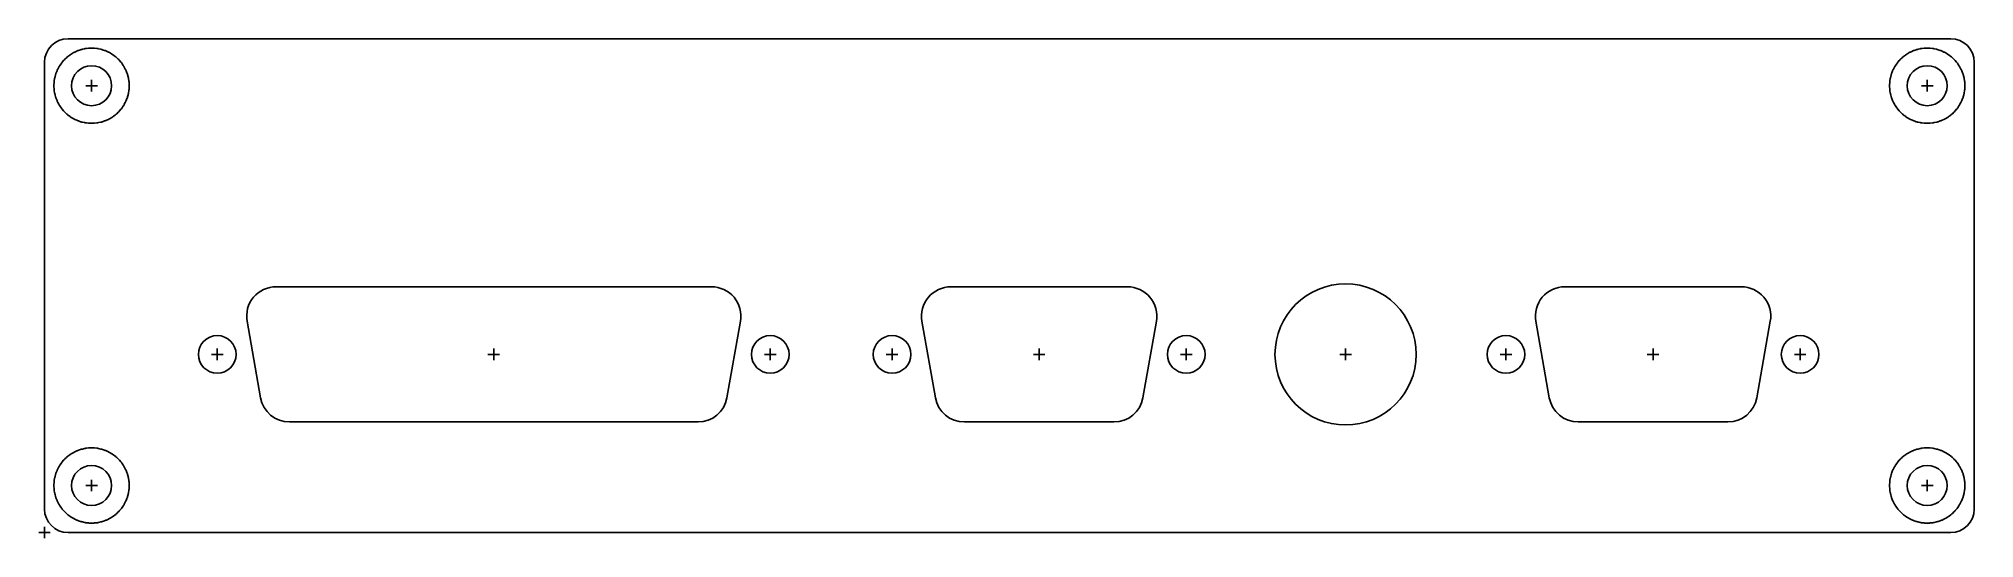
# Model space of a CAD drawing. Header units: millimetres. Extents: x 0 to 164, y 0 to 42.
import ezdxf

# ---------------------------------------------------------------- set-up
doc = ezdxf.new("R2010")
doc.units = ezdxf.units.MM
doc.layers.add('Bezugspunkte', color=1, linetype='CONTINUOUS')
doc.layers.add('Kontur', color=7, linetype='CONTINUOUS')

msp = doc.modelspace()

# ---------------------------------------------------------------- linework, layer by layer
at = {"layer": 'Bezugspunkte', "color": 1, "linetype": 'CONTINUOUS'}
for p, q in [((3.507, 38), (4.493, 38)), ((4, 37.507), (4, 38.493)), ((159.507, 38), (160.493, 38)), ((160, 37.507), (160, 38.493)), ((14.187, 15.15), (15.173, 15.15)), ((14.68, 14.657), (14.68, 15.643)), ((37.687, 15.15), (38.673, 15.15)), ((37.687, 15.15), (38.673, 15.15)), ((38.18, 14.657), (38.18, 15.643)), ((38.18, 14.657), (38.18, 15.643)), ((61.187, 15.15), (62.173, 15.15)), ((61.68, 14.657), (61.68, 15.643)), ((71.537, 15.15), (72.523, 15.15)), ((72.03, 14.657), (72.03, 15.643)), ((84.037, 15.15), (85.023, 15.15)), ((84.037, 15.15), (85.023, 15.15)), ((84.53, 14.657), (84.53, 15.643)), ((84.53, 14.657), (84.53, 15.643)), ((96.537, 15.15), (97.523, 15.15)), ((97.03, 14.657), (97.03, 15.643)), ((110.077, 15.15), (111.063, 15.15)), ((110.57, 14.657), (110.57, 15.643)), ((123.707, 15.15), (124.693, 15.15)), ((124.2, 14.657), (124.2, 15.643)), ((136.207, 15.15), (137.193, 15.15)), ((136.207, 15.15), (137.193, 15.15)), ((136.7, 14.657), (136.7, 15.643)), ((136.7, 14.657), (136.7, 15.643)), ((148.707, 15.15), (149.693, 15.15)), ((149.2, 14.657), (149.2, 15.643)), ((3.507, 4), (4.493, 4)), ((4, 3.507), (4, 4.493)), ((159.507, 4), (160.493, 4)), ((160, 3.507), (160, 4.493)), ((-0.493, 0), (0.493, 0)), ((0, -0.493), (0, 0.493))]:
    msp.add_line(p, q, dxfattribs=at)
at = {"layer": 'Kontur', "color": 7, "linetype": 'CONTINUOUS'}
for p, q in [((2, 42), (162, 42)), ((3.4, 41.142), (3.22, 41.102)), ((3.4, 41.142), (3.22, 41.102)), ((3.454, 41.153), (3.4, 41.142)), ((3.454, 41.153), (3.4, 41.142)), ((3.508, 41.162), (3.454, 41.153)), ((3.508, 41.162), (3.454, 41.153)), ((3.562, 41.169), (3.508, 41.162)), ((3.562, 41.169), (3.508, 41.162)), ((3.745, 41.189), (3.562, 41.169)), ((3.745, 41.189), (3.562, 41.169)), ((3.799, 41.194), (3.745, 41.189)), ((3.799, 41.194), (3.745, 41.189)), ((3.853, 41.197), (3.799, 41.194)), ((3.853, 41.197), (3.799, 41.194)), ((3.908, 41.198), (3.853, 41.197)), ((3.908, 41.198), (3.853, 41.197)), ((4.092, 41.198), (3.908, 41.198)), ((4.092, 41.198), (3.908, 41.198)), ((4.146, 41.197), (4.092, 41.198)), ((4.146, 41.197), (4.092, 41.198)), ((4.2, 41.194), (4.146, 41.197)), ((4.2, 41.194), (4.146, 41.197)), ((4.255, 41.189), (4.2, 41.194)), ((4.255, 41.189), (4.2, 41.194)), ((4.438, 41.169), (4.255, 41.189)), ((4.438, 41.169), (4.255, 41.189)), ((4.493, 41.162), (4.438, 41.169)), ((4.493, 41.162), (4.438, 41.169)), ((4.547, 41.153), (4.493, 41.162)), ((4.547, 41.153), (4.493, 41.162)), ((4.6, 41.142), (4.547, 41.153)), ((4.6, 41.142), (4.547, 41.153)), ((4.78, 41.102), (4.6, 41.142)), ((4.78, 41.102), (4.6, 41.142)), ((159.4, 41.142), (159.22, 41.102)), ((159.4, 41.142), (159.22, 41.102)), ((159.454, 41.153), (159.4, 41.142)), ((159.454, 41.153), (159.4, 41.142)), ((159.508, 41.162), (159.454, 41.153)), ((159.508, 41.162), (159.454, 41.153)), ((159.562, 41.169), (159.508, 41.162)), ((159.562, 41.169), (159.508, 41.162)), ((159.745, 41.189), (159.562, 41.169)), ((159.745, 41.189), (159.562, 41.169)), ((159.799, 41.194), (159.745, 41.189)), ((159.799, 41.194), (159.745, 41.189)), ((159.853, 41.197), (159.799, 41.194)), ((159.853, 41.197), (159.799, 41.194)), ((159.908, 41.198), (159.853, 41.197)), ((159.908, 41.198), (159.853, 41.197)), ((160.092, 41.198), (159.908, 41.198)), ((160.092, 41.198), (159.908, 41.198)), ((160.146, 41.197), (160.092, 41.198)), ((160.146, 41.197), (160.092, 41.198)), ((160.2, 41.194), (160.146, 41.197)), ((160.2, 41.194), (160.146, 41.197)), ((160.255, 41.189), (160.2, 41.194)), ((160.255, 41.189), (160.2, 41.194)), ((160.438, 41.169), (160.255, 41.189)), ((160.438, 41.169), (160.255, 41.189)), ((160.493, 41.162), (160.438, 41.169)), ((160.493, 41.162), (160.438, 41.169)), ((160.547, 41.153), (160.493, 41.162)), ((160.547, 41.153), (160.493, 41.162)), ((160.6, 41.142), (160.547, 41.153)), ((160.6, 41.142), (160.547, 41.153)), ((160.78, 41.102), (160.6, 41.142)), ((160.78, 41.102), (160.6, 41.142)), ((0, 2), (0, 40)), ((1.218, 39.579), (1.132, 39.417)), ((1.218, 39.579), (1.132, 39.417)), ((1.244, 39.626), (1.218, 39.579)), ((1.244, 39.626), (1.218, 39.579)), ((1.273, 39.673), (1.244, 39.626)), ((1.273, 39.673), (1.244, 39.626)), ((1.302, 39.719), (1.273, 39.673)), ((1.302, 39.719), (1.273, 39.673)), ((1.406, 39.872), (1.302, 39.719)), ((1.406, 39.872), (1.302, 39.719)), ((1.436, 39.914), (1.406, 39.872)), ((1.436, 39.914), (1.406, 39.872)), ((1.469, 39.958), (1.436, 39.914)), ((1.469, 39.958), (1.436, 39.914)), ((1.504, 40), (1.469, 39.958)), ((1.504, 40), (1.469, 39.958)), ((1.623, 40.14), (1.504, 40)), ((1.623, 40.14), (1.504, 40)), ((1.654, 40.175), (1.623, 40.14)), ((1.654, 40.175), (1.623, 40.14)), ((1.691, 40.215), (1.654, 40.175)), ((1.691, 40.215), (1.654, 40.175)), ((1.73, 40.254), (1.691, 40.215)), ((1.73, 40.254), (1.691, 40.215)), ((1.863, 40.381), (1.73, 40.254)), ((1.863, 40.381), (1.73, 40.254)), ((1.91, 40.424), (1.863, 40.381)), ((1.91, 40.424), (1.863, 40.381)), ((1.952, 40.459), (1.91, 40.424)), ((1.952, 40.459), (1.91, 40.424)), ((1.995, 40.493), (1.952, 40.459)), ((1.995, 40.493), (1.952, 40.459)), ((2.142, 40.604), (1.995, 40.493)), ((2.142, 40.604), (1.995, 40.493)), ((2.181, 40.633), (2.142, 40.604)), ((2.181, 40.633), (2.142, 40.604)), ((2.273, 40.693), (2.181, 40.633)), ((2.273, 40.693), (2.181, 40.633)), ((2.431, 40.788), (2.273, 40.693)), ((2.431, 40.788), (2.273, 40.693)), ((2.478, 40.815), (2.431, 40.788)), ((2.478, 40.815), (2.431, 40.788)), ((2.527, 40.84), (2.478, 40.815)), ((2.527, 40.84), (2.478, 40.815)), ((2.576, 40.864), (2.527, 40.84)), ((2.576, 40.864), (2.527, 40.84)), ((2.743, 40.941), (2.576, 40.864)), ((2.743, 40.941), (2.576, 40.864)), ((2.787, 40.961), (2.743, 40.941)), ((2.787, 40.961), (2.743, 40.941)), ((2.838, 40.981), (2.787, 40.961)), ((2.838, 40.981), (2.787, 40.961)), ((2.889, 41), (2.838, 40.981)), ((2.889, 41), (2.838, 40.981)), ((3.063, 41.059), (2.889, 41)), ((3.063, 41.059), (2.889, 41)), ((3.114, 41.075), (3.063, 41.059)), ((3.114, 41.075), (3.063, 41.059)), ((3.166, 41.089), (3.114, 41.075)), ((3.166, 41.089), (3.114, 41.075)), ((3.22, 41.102), (3.166, 41.089)), ((3.22, 41.102), (3.166, 41.089)), ((4.832, 41.09), (4.78, 41.102)), ((4.832, 41.09), (4.78, 41.102)), ((4.885, 41.075), (4.832, 41.09)), ((4.885, 41.075), (4.832, 41.09)), ((4.937, 41.059), (4.885, 41.075)), ((4.937, 41.059), (4.885, 41.075)), ((5.111, 41), (4.937, 41.059)), ((5.111, 41), (4.937, 41.059)), ((5.156, 40.983), (5.111, 41)), ((5.156, 40.983), (5.111, 41)), ((5.207, 40.963), (5.156, 40.983)), ((5.207, 40.963), (5.156, 40.983)), ((5.257, 40.941), (5.207, 40.963)), ((5.257, 40.941), (5.207, 40.963)), ((5.424, 40.864), (5.257, 40.941)), ((5.424, 40.864), (5.257, 40.941)), ((5.473, 40.84), (5.424, 40.864)), ((5.473, 40.84), (5.424, 40.864)), ((5.521, 40.815), (5.473, 40.84)), ((5.521, 40.815), (5.473, 40.84)), ((5.569, 40.788), (5.521, 40.815)), ((5.569, 40.788), (5.521, 40.815)), ((5.727, 40.693), (5.569, 40.788)), ((5.727, 40.693), (5.569, 40.788)), ((5.768, 40.667), (5.727, 40.693)), ((5.768, 40.667), (5.727, 40.693)), ((5.814, 40.636), (5.768, 40.667)), ((5.814, 40.636), (5.768, 40.667)), ((5.858, 40.604), (5.814, 40.636)), ((5.858, 40.604), (5.814, 40.636)), ((6.005, 40.493), (5.858, 40.604)), ((6.005, 40.493), (5.858, 40.604)), ((6.055, 40.454), (6.005, 40.493)), ((6.055, 40.454), (6.005, 40.493)), ((6.097, 40.418), (6.055, 40.454)), ((6.097, 40.418), (6.055, 40.454)), ((6.137, 40.381), (6.097, 40.418)), ((6.137, 40.381), (6.097, 40.418)), ((6.27, 40.254), (6.137, 40.381)), ((6.27, 40.254), (6.137, 40.381)), ((6.303, 40.221), (6.27, 40.254)), ((6.303, 40.221), (6.27, 40.254)), ((6.341, 40.182), (6.303, 40.221)), ((6.341, 40.182), (6.303, 40.221)), ((6.377, 40.14), (6.341, 40.182)), ((6.377, 40.14), (6.341, 40.182)), ((6.496, 40), (6.377, 40.14)), ((6.496, 40), (6.377, 40.14)), ((6.529, 39.961), (6.496, 40)), ((6.529, 39.961), (6.496, 40)), ((6.562, 39.917), (6.529, 39.961)), ((6.562, 39.917), (6.529, 39.961)), ((6.594, 39.872), (6.562, 39.917)), ((6.594, 39.872), (6.562, 39.917)), ((6.698, 39.719), (6.594, 39.872)), ((6.698, 39.719), (6.594, 39.872)), ((6.727, 39.674), (6.698, 39.719)), ((6.727, 39.674), (6.698, 39.719)), ((6.755, 39.627), (6.727, 39.674)), ((6.755, 39.627), (6.727, 39.674)), ((6.782, 39.579), (6.755, 39.627)), ((6.782, 39.579), (6.755, 39.627)), ((6.868, 39.417), (6.782, 39.579)), ((6.868, 39.417), (6.782, 39.579)), ((157.218, 39.579), (157.132, 39.417)), ((157.218, 39.579), (157.132, 39.417)), ((157.244, 39.626), (157.218, 39.579)), ((157.244, 39.626), (157.218, 39.579)), ((157.273, 39.673), (157.244, 39.626)), ((157.273, 39.673), (157.244, 39.626)), ((157.302, 39.719), (157.273, 39.673)), ((157.302, 39.719), (157.273, 39.673)), ((157.406, 39.872), (157.302, 39.719)), ((157.406, 39.872), (157.302, 39.719)), ((157.436, 39.914), (157.406, 39.872)), ((157.436, 39.914), (157.406, 39.872)), ((157.469, 39.958), (157.436, 39.914)), ((157.469, 39.958), (157.436, 39.914)), ((157.504, 40), (157.469, 39.958)), ((157.504, 40), (157.469, 39.958)), ((157.623, 40.14), (157.504, 40)), ((157.623, 40.14), (157.504, 40)), ((157.654, 40.175), (157.623, 40.14)), ((157.654, 40.175), (157.623, 40.14)), ((157.691, 40.215), (157.654, 40.175)), ((157.691, 40.215), (157.654, 40.175)), ((157.73, 40.254), (157.691, 40.215)), ((157.73, 40.254), (157.691, 40.215)), ((157.863, 40.381), (157.73, 40.254)), ((157.863, 40.381), (157.73, 40.254)), ((157.91, 40.424), (157.863, 40.381)), ((157.91, 40.424), (157.863, 40.381)), ((157.952, 40.459), (157.91, 40.424)), ((157.952, 40.459), (157.91, 40.424)), ((157.995, 40.493), (157.952, 40.459)), ((157.995, 40.493), (157.952, 40.459)), ((158.142, 40.604), (157.995, 40.493)), ((158.142, 40.604), (157.995, 40.493)), ((158.181, 40.633), (158.142, 40.604)), ((158.181, 40.633), (158.142, 40.604)), ((158.273, 40.693), (158.181, 40.633)), ((158.273, 40.693), (158.181, 40.633)), ((158.431, 40.788), (158.273, 40.693)), ((158.431, 40.788), (158.273, 40.693)), ((158.478, 40.815), (158.431, 40.788)), ((158.478, 40.815), (158.431, 40.788)), ((158.527, 40.84), (158.478, 40.815)), ((158.527, 40.84), (158.478, 40.815)), ((158.576, 40.864), (158.527, 40.84)), ((158.576, 40.864), (158.527, 40.84)), ((158.743, 40.941), (158.576, 40.864)), ((158.743, 40.941), (158.576, 40.864)), ((158.787, 40.961), (158.743, 40.941)), ((158.787, 40.961), (158.743, 40.941)), ((158.838, 40.981), (158.787, 40.961)), ((158.838, 40.981), (158.787, 40.961)), ((158.889, 41), (158.838, 40.981)), ((158.889, 41), (158.838, 40.981)), ((159.063, 41.059), (158.889, 41)), ((159.063, 41.059), (158.889, 41)), ((159.114, 41.075), (159.063, 41.059)), ((159.114, 41.075), (159.063, 41.059)), ((159.166, 41.089), (159.114, 41.075)), ((159.166, 41.089), (159.114, 41.075)), ((159.22, 41.102), (159.166, 41.089)), ((159.22, 41.102), (159.166, 41.089)), ((160.832, 41.09), (160.78, 41.102)), ((160.832, 41.09), (160.78, 41.102)), ((160.885, 41.075), (160.832, 41.09)), ((160.885, 41.075), (160.832, 41.09)), ((160.937, 41.059), (160.885, 41.075)), ((160.937, 41.059), (160.885, 41.075)), ((161.111, 41), (160.937, 41.059)), ((161.111, 41), (160.937, 41.059)), ((161.156, 40.983), (161.111, 41)), ((161.156, 40.983), (161.111, 41)), ((161.207, 40.963), (161.156, 40.983)), ((161.207, 40.963), (161.156, 40.983)), ((161.257, 40.941), (161.207, 40.963)), ((161.257, 40.941), (161.207, 40.963)), ((161.424, 40.864), (161.257, 40.941)), ((161.424, 40.864), (161.257, 40.941)), ((161.473, 40.84), (161.424, 40.864)), ((161.473, 40.84), (161.424, 40.864)), ((161.521, 40.815), (161.473, 40.84)), ((161.521, 40.815), (161.473, 40.84)), ((161.569, 40.788), (161.521, 40.815)), ((161.569, 40.788), (161.521, 40.815)), ((161.727, 40.693), (161.569, 40.788)), ((161.727, 40.693), (161.569, 40.788)), ((161.768, 40.667), (161.727, 40.693)), ((161.768, 40.667), (161.727, 40.693)), ((161.814, 40.636), (161.768, 40.667)), ((161.814, 40.636), (161.768, 40.667)), ((161.858, 40.604), (161.814, 40.636)), ((161.858, 40.604), (161.814, 40.636)), ((162.005, 40.493), (161.858, 40.604)), ((162.005, 40.493), (161.858, 40.604)), ((162.055, 40.454), (162.005, 40.493)), ((162.055, 40.454), (162.005, 40.493)), ((162.097, 40.418), (162.055, 40.454)), ((162.097, 40.418), (162.055, 40.454)), ((162.137, 40.381), (162.097, 40.418)), ((162.137, 40.381), (162.097, 40.418)), ((162.27, 40.254), (162.137, 40.381)), ((162.27, 40.254), (162.137, 40.381)), ((162.303, 40.221), (162.27, 40.254)), ((162.303, 40.221), (162.27, 40.254)), ((162.341, 40.182), (162.303, 40.221)), ((162.341, 40.182), (162.303, 40.221)), ((162.377, 40.14), (162.341, 40.182)), ((162.377, 40.14), (162.341, 40.182)), ((162.496, 40), (162.377, 40.14)), ((162.496, 40), (162.377, 40.14)), ((162.529, 39.961), (162.496, 40)), ((162.529, 39.961), (162.496, 40)), ((162.562, 39.917), (162.529, 39.961)), ((162.562, 39.917), (162.529, 39.961)), ((162.594, 39.872), (162.562, 39.917)), ((162.594, 39.872), (162.562, 39.917)), ((162.698, 39.719), (162.594, 39.872)), ((162.698, 39.719), (162.594, 39.872)), ((162.727, 39.674), (162.698, 39.719)), ((162.727, 39.674), (162.698, 39.719)), ((162.755, 39.627), (162.727, 39.674)), ((162.755, 39.627), (162.727, 39.674)), ((162.782, 39.579), (162.755, 39.627)), ((162.782, 39.579), (162.755, 39.627)), ((162.868, 39.417), (162.782, 39.579)), ((162.868, 39.417), (162.782, 39.579)), ((164, 40), (164, 2)), ((0.802, 38.081), (0.8, 38.027)), ((0.802, 38.081), (0.8, 38.027)), ((0.8, 38.027), (0.8, 37.972)), ((0.8, 38.027), (0.8, 37.972)), ((0.8, 37.972), (0.802, 37.919)), ((0.8, 37.972), (0.802, 37.919)), ((0.812, 38.265), (0.802, 38.081)), ((0.812, 38.265), (0.802, 38.081)), ((0.802, 37.919), (0.812, 37.735)), ((0.802, 37.919), (0.812, 37.735)), ((0.816, 38.321), (0.812, 38.265)), ((0.816, 38.321), (0.812, 38.265)), ((0.822, 38.375), (0.816, 38.321)), ((0.822, 38.375), (0.816, 38.321)), ((0.83, 38.429), (0.822, 38.375)), ((0.83, 38.429), (0.822, 38.375)), ((0.86, 38.61), (0.83, 38.429)), ((0.86, 38.61), (0.83, 38.429)), ((0.869, 38.657), (0.86, 38.61)), ((0.869, 38.657), (0.86, 38.61)), ((0.88, 38.71), (0.869, 38.657)), ((0.88, 38.71), (0.869, 38.657)), ((0.894, 38.763), (0.88, 38.71)), ((0.894, 38.763), (0.88, 38.71)), ((0.943, 38.941), (0.894, 38.763)), ((0.943, 38.941), (0.894, 38.763)), ((0.958, 38.994), (0.943, 38.941)), ((0.958, 38.994), (0.943, 38.941)), ((0.976, 39.046), (0.958, 38.994)), ((0.976, 39.046), (0.958, 38.994)), ((0.995, 39.097), (0.976, 39.046)), ((0.995, 39.097), (0.976, 39.046)), ((1.063, 39.268), (0.995, 39.097)), ((1.063, 39.268), (0.995, 39.097)), ((1.084, 39.319), (1.063, 39.268)), ((1.084, 39.319), (1.063, 39.268)), ((1.107, 39.368), (1.084, 39.319)), ((1.107, 39.368), (1.084, 39.319)), ((1.132, 39.417), (1.107, 39.368)), ((1.132, 39.417), (1.107, 39.368)), ((6.893, 39.368), (6.868, 39.417)), ((6.893, 39.368), (6.868, 39.417)), ((6.916, 39.319), (6.893, 39.368)), ((6.916, 39.319), (6.893, 39.368)), ((6.937, 39.268), (6.916, 39.319)), ((6.937, 39.268), (6.916, 39.319)), ((7.005, 39.097), (6.937, 39.268)), ((7.005, 39.097), (6.937, 39.268)), ((7.024, 39.046), (7.005, 39.097)), ((7.024, 39.046), (7.005, 39.097)), ((7.042, 38.994), (7.024, 39.046)), ((7.042, 38.994), (7.024, 39.046)), ((7.057, 38.941), (7.042, 38.994)), ((7.057, 38.941), (7.042, 38.994)), ((7.106, 38.763), (7.057, 38.941)), ((7.106, 38.763), (7.057, 38.941)), ((7.118, 38.718), (7.106, 38.763)), ((7.118, 38.718), (7.106, 38.763)), ((7.13, 38.664), (7.118, 38.718)), ((7.13, 38.664), (7.118, 38.718)), ((7.14, 38.61), (7.13, 38.664)), ((7.14, 38.61), (7.13, 38.664)), ((7.17, 38.429), (7.14, 38.61)), ((7.17, 38.429), (7.14, 38.61)), ((7.178, 38.374), (7.17, 38.429)), ((7.178, 38.374), (7.17, 38.429)), ((7.184, 38.32), (7.178, 38.374)), ((7.184, 38.32), (7.178, 38.374)), ((7.188, 38.265), (7.184, 38.32)), ((7.188, 38.265), (7.184, 38.32)), ((7.198, 38.081), (7.188, 38.265)), ((7.198, 38.081), (7.188, 38.265)), ((7.188, 37.735), (7.198, 37.919)), ((7.188, 37.735), (7.198, 37.919)), ((7.2, 38.028), (7.198, 38.081)), ((7.2, 38.028), (7.198, 38.081)), ((7.198, 37.919), (7.2, 37.973)), ((7.198, 37.919), (7.2, 37.973)), ((7.2, 37.973), (7.2, 38.028)), ((7.2, 37.973), (7.2, 38.028)), ((156.802, 38.081), (156.8, 38.027)), ((156.802, 38.081), (156.8, 38.027)), ((156.8, 38.027), (156.8, 37.972)), ((156.8, 38.027), (156.8, 37.972)), ((156.8, 37.972), (156.802, 37.919)), ((156.8, 37.972), (156.802, 37.919)), ((156.812, 38.265), (156.802, 38.081)), ((156.812, 38.265), (156.802, 38.081)), ((156.802, 37.919), (156.812, 37.735)), ((156.802, 37.919), (156.812, 37.735)), ((156.816, 38.321), (156.812, 38.265)), ((156.816, 38.321), (156.812, 38.265)), ((156.822, 38.375), (156.816, 38.321)), ((156.822, 38.375), (156.816, 38.321)), ((156.83, 38.429), (156.822, 38.375)), ((156.83, 38.429), (156.822, 38.375)), ((156.86, 38.61), (156.83, 38.429)), ((156.86, 38.61), (156.83, 38.429)), ((156.869, 38.657), (156.86, 38.61)), ((156.869, 38.657), (156.86, 38.61)), ((156.88, 38.71), (156.869, 38.657)), ((156.88, 38.71), (156.869, 38.657)), ((156.894, 38.763), (156.88, 38.71)), ((156.894, 38.763), (156.88, 38.71)), ((156.943, 38.941), (156.894, 38.763)), ((156.943, 38.941), (156.894, 38.763)), ((156.958, 38.994), (156.943, 38.941)), ((156.958, 38.994), (156.943, 38.941)), ((156.976, 39.046), (156.958, 38.994)), ((156.976, 39.046), (156.958, 38.994)), ((156.995, 39.097), (156.976, 39.046)), ((156.995, 39.097), (156.976, 39.046)), ((157.063, 39.268), (156.995, 39.097)), ((157.063, 39.268), (156.995, 39.097)), ((157.084, 39.319), (157.063, 39.268)), ((157.084, 39.319), (157.063, 39.268)), ((157.107, 39.368), (157.084, 39.319)), ((157.107, 39.368), (157.084, 39.319)), ((157.132, 39.417), (157.107, 39.368)), ((157.132, 39.417), (157.107, 39.368)), ((162.893, 39.368), (162.868, 39.417)), ((162.893, 39.368), (162.868, 39.417)), ((162.916, 39.319), (162.893, 39.368)), ((162.916, 39.319), (162.893, 39.368)), ((162.937, 39.268), (162.916, 39.319)), ((162.937, 39.268), (162.916, 39.319)), ((163.005, 39.097), (162.937, 39.268)), ((163.005, 39.097), (162.937, 39.268)), ((163.024, 39.046), (163.005, 39.097)), ((163.024, 39.046), (163.005, 39.097)), ((163.042, 38.994), (163.024, 39.046)), ((163.042, 38.994), (163.024, 39.046)), ((163.057, 38.941), (163.042, 38.994)), ((163.057, 38.941), (163.042, 38.994)), ((163.106, 38.763), (163.057, 38.941)), ((163.106, 38.763), (163.057, 38.941)), ((163.118, 38.718), (163.106, 38.763)), ((163.118, 38.718), (163.106, 38.763)), ((163.13, 38.664), (163.118, 38.718)), ((163.13, 38.664), (163.118, 38.718)), ((163.14, 38.61), (163.13, 38.664)), ((163.14, 38.61), (163.13, 38.664)), ((163.17, 38.429), (163.14, 38.61)), ((163.17, 38.429), (163.14, 38.61)), ((163.178, 38.374), (163.17, 38.429)), ((163.178, 38.374), (163.17, 38.429)), ((163.184, 38.32), (163.178, 38.374)), ((163.184, 38.32), (163.178, 38.374)), ((163.188, 38.265), (163.184, 38.32)), ((163.188, 38.265), (163.184, 38.32)), ((163.198, 38.081), (163.188, 38.265)), ((163.198, 38.081), (163.188, 38.265)), ((163.188, 37.735), (163.198, 37.919)), ((163.188, 37.735), (163.198, 37.919)), ((163.2, 38.028), (163.198, 38.081)), ((163.2, 38.028), (163.198, 38.081)), ((163.198, 37.919), (163.2, 37.973)), ((163.198, 37.919), (163.2, 37.973)), ((163.2, 37.973), (163.2, 38.028)), ((163.2, 37.973), (163.2, 38.028)), ((0.812, 37.735), (0.816, 37.68)), ((0.812, 37.735), (0.816, 37.68)), ((0.816, 37.68), (0.822, 37.626)), ((0.816, 37.68), (0.822, 37.626)), ((0.822, 37.626), (0.83, 37.571)), ((0.822, 37.626), (0.83, 37.571)), ((0.83, 37.571), (0.86, 37.39)), ((0.83, 37.571), (0.86, 37.39)), ((0.86, 37.39), (0.87, 37.336)), ((0.86, 37.39), (0.87, 37.336)), ((0.87, 37.336), (0.882, 37.282)), ((0.87, 37.336), (0.882, 37.282)), ((0.882, 37.282), (0.894, 37.237)), ((0.882, 37.282), (0.894, 37.237)), ((0.894, 37.237), (0.943, 37.059)), ((0.894, 37.237), (0.943, 37.059)), ((0.943, 37.059), (0.958, 37.006)), ((0.943, 37.059), (0.958, 37.006)), ((0.958, 37.006), (0.976, 36.954)), ((0.958, 37.006), (0.976, 36.954)), ((0.976, 36.954), (0.995, 36.903)), ((0.976, 36.954), (0.995, 36.903)), ((0.995, 36.903), (1.063, 36.732)), ((0.995, 36.903), (1.063, 36.732)), ((1.063, 36.732), (1.084, 36.681)), ((1.063, 36.732), (1.084, 36.681)), ((1.084, 36.681), (1.107, 36.632)), ((1.084, 36.681), (1.107, 36.632)), ((1.107, 36.632), (1.132, 36.583)), ((1.107, 36.632), (1.132, 36.583)), ((1.132, 36.583), (1.218, 36.421)), ((1.132, 36.583), (1.218, 36.421)), ((1.218, 36.421), (1.245, 36.373)), ((1.218, 36.421), (1.245, 36.373)), ((1.245, 36.373), (1.273, 36.326)), ((1.245, 36.373), (1.273, 36.326)), ((1.273, 36.326), (1.302, 36.281)), ((1.273, 36.326), (1.302, 36.281)), ((1.302, 36.281), (1.406, 36.128)), ((1.302, 36.281), (1.406, 36.128)), ((6.594, 36.128), (6.698, 36.281)), ((6.594, 36.128), (6.698, 36.281)), ((6.698, 36.281), (6.727, 36.327)), ((6.698, 36.281), (6.727, 36.327)), ((6.727, 36.327), (6.756, 36.374)), ((6.727, 36.327), (6.756, 36.374)), ((6.756, 36.374), (6.782, 36.421)), ((6.756, 36.374), (6.782, 36.421)), ((6.782, 36.421), (6.868, 36.583)), ((6.782, 36.421), (6.868, 36.583)), ((6.868, 36.583), (6.893, 36.632)), ((6.868, 36.583), (6.893, 36.632)), ((6.893, 36.632), (6.916, 36.681)), ((6.893, 36.632), (6.916, 36.681)), ((6.916, 36.681), (6.937, 36.732)), ((6.916, 36.681), (6.937, 36.732)), ((6.937, 36.732), (7.005, 36.903)), ((6.937, 36.732), (7.005, 36.903)), ((7.005, 36.903), (7.024, 36.954)), ((7.005, 36.903), (7.024, 36.954)), ((7.024, 36.954), (7.042, 37.006)), ((7.024, 36.954), (7.042, 37.006)), ((7.042, 37.006), (7.057, 37.059)), ((7.042, 37.006), (7.057, 37.059)), ((7.057, 37.059), (7.106, 37.237)), ((7.057, 37.059), (7.106, 37.237)), ((7.106, 37.237), (7.12, 37.29)), ((7.106, 37.237), (7.12, 37.29)), ((7.12, 37.29), (7.131, 37.343)), ((7.12, 37.29), (7.131, 37.343)), ((7.131, 37.343), (7.14, 37.39)), ((7.131, 37.343), (7.14, 37.39)), ((7.14, 37.39), (7.17, 37.571)), ((7.14, 37.39), (7.17, 37.571)), ((7.17, 37.571), (7.178, 37.625)), ((7.17, 37.571), (7.178, 37.625)), ((7.178, 37.625), (7.184, 37.679)), ((7.178, 37.625), (7.184, 37.679)), ((7.184, 37.679), (7.188, 37.735)), ((7.184, 37.679), (7.188, 37.735)), ((156.812, 37.735), (156.816, 37.68)), ((156.812, 37.735), (156.816, 37.68)), ((156.816, 37.68), (156.822, 37.626)), ((156.816, 37.68), (156.822, 37.626)), ((156.822, 37.626), (156.83, 37.571)), ((156.822, 37.626), (156.83, 37.571)), ((156.83, 37.571), (156.86, 37.39)), ((156.83, 37.571), (156.86, 37.39)), ((156.86, 37.39), (156.87, 37.336)), ((156.86, 37.39), (156.87, 37.336)), ((156.87, 37.336), (156.882, 37.282)), ((156.87, 37.336), (156.882, 37.282)), ((156.882, 37.282), (156.894, 37.237)), ((156.882, 37.282), (156.894, 37.237)), ((156.894, 37.237), (156.943, 37.059)), ((156.894, 37.237), (156.943, 37.059)), ((156.943, 37.059), (156.958, 37.006)), ((156.943, 37.059), (156.958, 37.006)), ((156.958, 37.006), (156.976, 36.954)), ((156.958, 37.006), (156.976, 36.954)), ((156.976, 36.954), (156.995, 36.903)), ((156.976, 36.954), (156.995, 36.903)), ((156.995, 36.903), (157.063, 36.732)), ((156.995, 36.903), (157.063, 36.732)), ((157.063, 36.732), (157.084, 36.681)), ((157.063, 36.732), (157.084, 36.681)), ((157.084, 36.681), (157.107, 36.632)), ((157.084, 36.681), (157.107, 36.632)), ((157.107, 36.632), (157.132, 36.583)), ((157.107, 36.632), (157.132, 36.583)), ((157.132, 36.583), (157.218, 36.421)), ((157.132, 36.583), (157.218, 36.421)), ((157.218, 36.421), (157.245, 36.373)), ((157.218, 36.421), (157.245, 36.373)), ((157.245, 36.373), (157.273, 36.326)), ((157.245, 36.373), (157.273, 36.326)), ((157.273, 36.326), (157.302, 36.281)), ((157.273, 36.326), (157.302, 36.281)), ((157.302, 36.281), (157.406, 36.128)), ((157.302, 36.281), (157.406, 36.128)), ((162.594, 36.128), (162.698, 36.281)), ((162.594, 36.128), (162.698, 36.281)), ((162.698, 36.281), (162.727, 36.327)), ((162.698, 36.281), (162.727, 36.327)), ((162.727, 36.327), (162.756, 36.374)), ((162.727, 36.327), (162.756, 36.374)), ((162.756, 36.374), (162.782, 36.421)), ((162.756, 36.374), (162.782, 36.421)), ((162.782, 36.421), (162.868, 36.583)), ((162.782, 36.421), (162.868, 36.583)), ((162.868, 36.583), (162.893, 36.632)), ((162.868, 36.583), (162.893, 36.632)), ((162.893, 36.632), (162.916, 36.681)), ((162.893, 36.632), (162.916, 36.681)), ((162.916, 36.681), (162.937, 36.732)), ((162.916, 36.681), (162.937, 36.732)), ((162.937, 36.732), (163.005, 36.903)), ((162.937, 36.732), (163.005, 36.903)), ((163.005, 36.903), (163.024, 36.954)), ((163.005, 36.903), (163.024, 36.954)), ((163.024, 36.954), (163.042, 37.006)), ((163.024, 36.954), (163.042, 37.006)), ((163.042, 37.006), (163.057, 37.059)), ((163.042, 37.006), (163.057, 37.059)), ((163.057, 37.059), (163.106, 37.237)), ((163.057, 37.059), (163.106, 37.237)), ((163.106, 37.237), (163.12, 37.29)), ((163.106, 37.237), (163.12, 37.29)), ((163.12, 37.29), (163.131, 37.343)), ((163.12, 37.29), (163.131, 37.343)), ((163.131, 37.343), (163.14, 37.39)), ((163.131, 37.343), (163.14, 37.39)), ((163.14, 37.39), (163.17, 37.571)), ((163.14, 37.39), (163.17, 37.571)), ((163.17, 37.571), (163.178, 37.625)), ((163.17, 37.571), (163.178, 37.625)), ((163.178, 37.625), (163.184, 37.679)), ((163.178, 37.625), (163.184, 37.679)), ((163.184, 37.679), (163.188, 37.735)), ((163.184, 37.679), (163.188, 37.735)), ((1.406, 36.128), (1.438, 36.083)), ((1.406, 36.128), (1.438, 36.083)), ((1.438, 36.083), (1.471, 36.039)), ((1.438, 36.083), (1.471, 36.039)), ((1.471, 36.039), (1.504, 36)), ((1.471, 36.039), (1.504, 36)), ((1.504, 36), (1.623, 35.86)), ((1.504, 36), (1.623, 35.86)), ((1.623, 35.86), (1.659, 35.818)), ((1.623, 35.86), (1.659, 35.818)), ((1.659, 35.818), (1.697, 35.779)), ((1.659, 35.818), (1.697, 35.779)), ((1.697, 35.779), (1.73, 35.746)), ((1.697, 35.779), (1.73, 35.746)), ((1.73, 35.746), (1.863, 35.619)), ((1.73, 35.746), (1.863, 35.619)), ((1.863, 35.619), (1.903, 35.582)), ((1.863, 35.619), (1.903, 35.582)), ((1.903, 35.582), (1.945, 35.546)), ((1.903, 35.582), (1.945, 35.546)), ((1.945, 35.546), (1.995, 35.507)), ((1.945, 35.546), (1.995, 35.507)), ((1.995, 35.507), (2.142, 35.396)), ((1.995, 35.507), (2.142, 35.396)), ((2.142, 35.396), (2.186, 35.364)), ((2.142, 35.396), (2.186, 35.364)), ((2.186, 35.364), (2.232, 35.333)), ((2.186, 35.364), (2.232, 35.333)), ((2.232, 35.333), (2.273, 35.307)), ((2.232, 35.333), (2.273, 35.307)), ((2.273, 35.307), (2.431, 35.212)), ((2.273, 35.307), (2.431, 35.212)), ((2.431, 35.212), (2.479, 35.185)), ((2.431, 35.212), (2.479, 35.185)), ((2.479, 35.185), (2.527, 35.16)), ((2.479, 35.185), (2.527, 35.16)), ((2.527, 35.16), (2.576, 35.136)), ((2.527, 35.16), (2.576, 35.136)), ((2.576, 35.136), (2.743, 35.059)), ((2.576, 35.136), (2.743, 35.059)), ((2.743, 35.059), (2.793, 35.037)), ((2.743, 35.059), (2.793, 35.037)), ((2.793, 35.037), (2.844, 35.017)), ((2.793, 35.037), (2.844, 35.017)), ((2.844, 35.017), (2.889, 35)), ((2.844, 35.017), (2.889, 35)), ((2.889, 35), (3.063, 34.941)), ((2.889, 35), (3.063, 34.941)), ((3.063, 34.941), (3.115, 34.925)), ((3.063, 34.941), (3.115, 34.925)), ((3.115, 34.925), (3.168, 34.91)), ((3.115, 34.925), (3.168, 34.91)), ((3.168, 34.91), (3.22, 34.898)), ((3.168, 34.91), (3.22, 34.898)), ((3.22, 34.898), (3.4, 34.858)), ((3.22, 34.898), (3.4, 34.858)), ((3.4, 34.858), (3.453, 34.847)), ((3.4, 34.858), (3.453, 34.847)), ((3.453, 34.847), (3.507, 34.838)), ((3.453, 34.847), (3.507, 34.838)), ((3.507, 34.838), (3.562, 34.831)), ((3.507, 34.838), (3.562, 34.831)), ((3.562, 34.831), (3.745, 34.811)), ((3.562, 34.831), (3.745, 34.811)), ((3.745, 34.811), (3.8, 34.806)), ((3.745, 34.811), (3.8, 34.806)), ((3.8, 34.806), (3.854, 34.803)), ((3.8, 34.806), (3.854, 34.803)), ((3.854, 34.803), (3.908, 34.802)), ((3.854, 34.803), (3.908, 34.802)), ((3.908, 34.802), (4.092, 34.802)), ((3.908, 34.802), (4.092, 34.802)), ((4.092, 34.802), (4.147, 34.803)), ((4.092, 34.802), (4.147, 34.803)), ((4.147, 34.803), (4.201, 34.806)), ((4.147, 34.803), (4.201, 34.806)), ((4.201, 34.806), (4.255, 34.811)), ((4.201, 34.806), (4.255, 34.811)), ((4.255, 34.811), (4.438, 34.831)), ((4.255, 34.811), (4.438, 34.831)), ((4.438, 34.831), (4.492, 34.838)), ((4.438, 34.831), (4.492, 34.838)), ((4.492, 34.838), (4.546, 34.847)), ((4.492, 34.838), (4.546, 34.847)), ((4.546, 34.847), (4.6, 34.858)), ((4.546, 34.847), (4.6, 34.858)), ((4.6, 34.858), (4.78, 34.898)), ((4.6, 34.858), (4.78, 34.898)), ((4.78, 34.898), (4.834, 34.911)), ((4.78, 34.898), (4.834, 34.911)), ((4.834, 34.911), (4.886, 34.925)), ((4.834, 34.911), (4.886, 34.925)), ((4.886, 34.925), (4.937, 34.941)), ((4.886, 34.925), (4.937, 34.941)), ((4.937, 34.941), (5.111, 35)), ((4.937, 34.941), (5.111, 35)), ((5.111, 35), (5.162, 35.019)), ((5.111, 35), (5.162, 35.019)), ((5.162, 35.019), (5.213, 35.039)), ((5.162, 35.019), (5.213, 35.039)), ((5.213, 35.039), (5.257, 35.059)), ((5.213, 35.039), (5.257, 35.059)), ((5.257, 35.059), (5.424, 35.136)), ((5.257, 35.059), (5.424, 35.136)), ((5.424, 35.136), (5.473, 35.16)), ((5.424, 35.136), (5.473, 35.16)), ((5.473, 35.16), (5.522, 35.185)), ((5.473, 35.16), (5.522, 35.185)), ((5.522, 35.185), (5.569, 35.212)), ((5.522, 35.185), (5.569, 35.212)), ((5.569, 35.212), (5.727, 35.307)), ((5.569, 35.212), (5.727, 35.307)), ((5.727, 35.307), (5.819, 35.367)), ((5.727, 35.307), (5.819, 35.367)), ((5.819, 35.367), (5.858, 35.396)), ((5.819, 35.367), (5.858, 35.396)), ((5.858, 35.396), (6.005, 35.507)), ((5.858, 35.396), (6.005, 35.507)), ((6.005, 35.507), (6.048, 35.541)), ((6.005, 35.507), (6.048, 35.541)), ((6.048, 35.541), (6.09, 35.576)), ((6.048, 35.541), (6.09, 35.576)), ((6.09, 35.576), (6.137, 35.619)), ((6.09, 35.576), (6.137, 35.619)), ((6.137, 35.619), (6.27, 35.746)), ((6.137, 35.619), (6.27, 35.746)), ((6.27, 35.746), (6.309, 35.785)), ((6.27, 35.746), (6.309, 35.785)), ((6.309, 35.785), (6.346, 35.825)), ((6.309, 35.785), (6.346, 35.825)), ((6.346, 35.825), (6.377, 35.86)), ((6.346, 35.825), (6.377, 35.86)), ((6.377, 35.86), (6.496, 36)), ((6.377, 35.86), (6.496, 36)), ((6.496, 36), (6.531, 36.042)), ((6.496, 36), (6.531, 36.042)), ((6.531, 36.042), (6.564, 36.086)), ((6.531, 36.042), (6.564, 36.086)), ((6.564, 36.086), (6.594, 36.128)), ((6.564, 36.086), (6.594, 36.128)), ((157.406, 36.128), (157.438, 36.083)), ((157.406, 36.128), (157.438, 36.083)), ((157.438, 36.083), (157.471, 36.039)), ((157.438, 36.083), (157.471, 36.039)), ((157.471, 36.039), (157.504, 36)), ((157.471, 36.039), (157.504, 36)), ((157.504, 36), (157.623, 35.86)), ((157.504, 36), (157.623, 35.86)), ((157.623, 35.86), (157.659, 35.818)), ((157.623, 35.86), (157.659, 35.818)), ((157.659, 35.818), (157.697, 35.779)), ((157.659, 35.818), (157.697, 35.779)), ((157.697, 35.779), (157.73, 35.746)), ((157.697, 35.779), (157.73, 35.746)), ((157.73, 35.746), (157.863, 35.619)), ((157.73, 35.746), (157.863, 35.619)), ((157.863, 35.619), (157.903, 35.582)), ((157.863, 35.619), (157.903, 35.582)), ((157.903, 35.582), (157.945, 35.546)), ((157.903, 35.582), (157.945, 35.546)), ((157.945, 35.546), (157.995, 35.507)), ((157.945, 35.546), (157.995, 35.507)), ((157.995, 35.507), (158.142, 35.396)), ((157.995, 35.507), (158.142, 35.396)), ((158.142, 35.396), (158.186, 35.364)), ((158.142, 35.396), (158.186, 35.364)), ((158.186, 35.364), (158.232, 35.333)), ((158.186, 35.364), (158.232, 35.333)), ((158.232, 35.333), (158.273, 35.307)), ((158.232, 35.333), (158.273, 35.307)), ((158.273, 35.307), (158.431, 35.212)), ((158.273, 35.307), (158.431, 35.212)), ((158.431, 35.212), (158.479, 35.185)), ((158.431, 35.212), (158.479, 35.185)), ((158.479, 35.185), (158.527, 35.16)), ((158.479, 35.185), (158.527, 35.16)), ((158.527, 35.16), (158.576, 35.136)), ((158.527, 35.16), (158.576, 35.136)), ((158.576, 35.136), (158.743, 35.059)), ((158.576, 35.136), (158.743, 35.059)), ((158.743, 35.059), (158.793, 35.037)), ((158.743, 35.059), (158.793, 35.037)), ((158.793, 35.037), (158.844, 35.017)), ((158.793, 35.037), (158.844, 35.017)), ((158.844, 35.017), (158.889, 35)), ((158.844, 35.017), (158.889, 35)), ((158.889, 35), (159.063, 34.941)), ((158.889, 35), (159.063, 34.941)), ((159.063, 34.941), (159.115, 34.925)), ((159.063, 34.941), (159.115, 34.925)), ((159.115, 34.925), (159.168, 34.91)), ((159.115, 34.925), (159.168, 34.91)), ((159.168, 34.91), (159.22, 34.898)), ((159.168, 34.91), (159.22, 34.898)), ((159.22, 34.898), (159.4, 34.858)), ((159.22, 34.898), (159.4, 34.858)), ((159.4, 34.858), (159.453, 34.847)), ((159.4, 34.858), (159.453, 34.847)), ((159.453, 34.847), (159.507, 34.838)), ((159.453, 34.847), (159.507, 34.838)), ((159.507, 34.838), (159.562, 34.831)), ((159.507, 34.838), (159.562, 34.831)), ((159.562, 34.831), (159.745, 34.811)), ((159.562, 34.831), (159.745, 34.811)), ((159.745, 34.811), (159.8, 34.806)), ((159.745, 34.811), (159.8, 34.806)), ((159.8, 34.806), (159.854, 34.803)), ((159.8, 34.806), (159.854, 34.803)), ((159.854, 34.803), (159.908, 34.802)), ((159.854, 34.803), (159.908, 34.802)), ((159.908, 34.802), (160.092, 34.802)), ((159.908, 34.802), (160.092, 34.802)), ((160.092, 34.802), (160.147, 34.803)), ((160.092, 34.802), (160.147, 34.803)), ((160.147, 34.803), (160.201, 34.806)), ((160.147, 34.803), (160.201, 34.806)), ((160.201, 34.806), (160.255, 34.811)), ((160.201, 34.806), (160.255, 34.811)), ((160.255, 34.811), (160.438, 34.831)), ((160.255, 34.811), (160.438, 34.831)), ((160.438, 34.831), (160.492, 34.838)), ((160.438, 34.831), (160.492, 34.838)), ((160.492, 34.838), (160.546, 34.847)), ((160.492, 34.838), (160.546, 34.847)), ((160.546, 34.847), (160.6, 34.858)), ((160.546, 34.847), (160.6, 34.858)), ((160.6, 34.858), (160.78, 34.898)), ((160.6, 34.858), (160.78, 34.898)), ((160.78, 34.898), (160.834, 34.911)), ((160.78, 34.898), (160.834, 34.911)), ((160.834, 34.911), (160.886, 34.925)), ((160.834, 34.911), (160.886, 34.925)), ((160.886, 34.925), (160.937, 34.941)), ((160.886, 34.925), (160.937, 34.941)), ((160.937, 34.941), (161.111, 35)), ((160.937, 34.941), (161.111, 35)), ((161.111, 35), (161.162, 35.019)), ((161.111, 35), (161.162, 35.019)), ((161.162, 35.019), (161.213, 35.039)), ((161.162, 35.019), (161.213, 35.039)), ((161.213, 35.039), (161.257, 35.059)), ((161.213, 35.039), (161.257, 35.059)), ((161.257, 35.059), (161.424, 35.136)), ((161.257, 35.059), (161.424, 35.136)), ((161.424, 35.136), (161.473, 35.16)), ((161.424, 35.136), (161.473, 35.16)), ((161.473, 35.16), (161.522, 35.185)), ((161.473, 35.16), (161.522, 35.185)), ((161.522, 35.185), (161.569, 35.212)), ((161.522, 35.185), (161.569, 35.212)), ((161.569, 35.212), (161.727, 35.307)), ((161.569, 35.212), (161.727, 35.307)), ((161.727, 35.307), (161.819, 35.367)), ((161.727, 35.307), (161.819, 35.367)), ((161.819, 35.367), (161.858, 35.396)), ((161.819, 35.367), (161.858, 35.396)), ((161.858, 35.396), (162.005, 35.507)), ((161.858, 35.396), (162.005, 35.507)), ((162.005, 35.507), (162.048, 35.541)), ((162.005, 35.507), (162.048, 35.541)), ((162.048, 35.541), (162.09, 35.576)), ((162.048, 35.541), (162.09, 35.576)), ((162.09, 35.576), (162.137, 35.619)), ((162.09, 35.576), (162.137, 35.619)), ((162.137, 35.619), (162.27, 35.746)), ((162.137, 35.619), (162.27, 35.746)), ((162.27, 35.746), (162.309, 35.785)), ((162.27, 35.746), (162.309, 35.785)), ((162.309, 35.785), (162.346, 35.825)), ((162.309, 35.785), (162.346, 35.825)), ((162.346, 35.825), (162.377, 35.86)), ((162.346, 35.825), (162.377, 35.86)), ((162.377, 35.86), (162.496, 36)), ((162.377, 35.86), (162.496, 36)), ((162.496, 36), (162.531, 36.042)), ((162.496, 36), (162.531, 36.042)), ((162.531, 36.042), (162.564, 36.086)), ((162.531, 36.042), (162.564, 36.086)), ((162.564, 36.086), (162.594, 36.128)), ((162.564, 36.086), (162.594, 36.128)), ((56.681, 20.9), (19.679, 20.9)), ((92.031, 20.9), (77.029, 20.9)), ((144.201, 20.9), (129.199, 20.9)), ((17.217, 17.967), (18.363, 11.466)), ((57.997, 11.466), (59.143, 17.967)), ((74.567, 17.967), (75.713, 11.466)), ((93.347, 11.466), (94.493, 17.967)), ((126.737, 17.967), (127.883, 11.466)), ((145.517, 11.466), (146.663, 17.967)), ((20.824, 9.4), (55.536, 9.4)), ((78.174, 9.4), (90.886, 9.4)), ((130.344, 9.4), (143.056, 9.4)), ((2.142, 6.604), (1.995, 6.493)), ((2.142, 6.604), (1.995, 6.493)), ((2.181, 6.633), (2.142, 6.604)), ((2.181, 6.633), (2.142, 6.604)), ((2.273, 6.693), (2.181, 6.633)), ((2.273, 6.693), (2.181, 6.633)), ((2.431, 6.788), (2.273, 6.693)), ((2.431, 6.788), (2.273, 6.693)), ((2.478, 6.815), (2.431, 6.788)), ((2.478, 6.815), (2.431, 6.788)), ((2.527, 6.84), (2.478, 6.815)), ((2.527, 6.84), (2.478, 6.815)), ((2.576, 6.864), (2.527, 6.84)), ((2.576, 6.864), (2.527, 6.84)), ((2.743, 6.941), (2.576, 6.864)), ((2.743, 6.941), (2.576, 6.864)), ((2.787, 6.961), (2.743, 6.941)), ((2.787, 6.961), (2.743, 6.941)), ((2.838, 6.981), (2.787, 6.961)), ((2.838, 6.981), (2.787, 6.961)), ((2.889, 7), (2.838, 6.981)), ((2.889, 7), (2.838, 6.981)), ((3.063, 7.059), (2.889, 7)), ((3.063, 7.059), (2.889, 7)), ((3.114, 7.075), (3.063, 7.059)), ((3.114, 7.075), (3.063, 7.059)), ((3.166, 7.089), (3.114, 7.075)), ((3.166, 7.089), (3.114, 7.075)), ((3.22, 7.102), (3.166, 7.089)), ((3.22, 7.102), (3.166, 7.089)), ((3.4, 7.142), (3.22, 7.102)), ((3.4, 7.142), (3.22, 7.102)), ((3.454, 7.153), (3.4, 7.142)), ((3.454, 7.153), (3.4, 7.142)), ((3.508, 7.162), (3.454, 7.153)), ((3.508, 7.162), (3.454, 7.153)), ((3.562, 7.169), (3.508, 7.162)), ((3.562, 7.169), (3.508, 7.162)), ((3.745, 7.189), (3.562, 7.169)), ((3.745, 7.189), (3.562, 7.169)), ((3.799, 7.194), (3.745, 7.189)), ((3.799, 7.194), (3.745, 7.189)), ((3.853, 7.197), (3.799, 7.194)), ((3.853, 7.197), (3.799, 7.194)), ((3.908, 7.198), (3.853, 7.197)), ((3.908, 7.198), (3.853, 7.197)), ((4.092, 7.198), (3.908, 7.198)), ((4.092, 7.198), (3.908, 7.198)), ((4.146, 7.197), (4.092, 7.198)), ((4.146, 7.197), (4.092, 7.198)), ((4.2, 7.194), (4.146, 7.197)), ((4.2, 7.194), (4.146, 7.197)), ((4.255, 7.189), (4.2, 7.194)), ((4.255, 7.189), (4.2, 7.194)), ((4.438, 7.169), (4.255, 7.189)), ((4.438, 7.169), (4.255, 7.189)), ((4.493, 7.162), (4.438, 7.169)), ((4.493, 7.162), (4.438, 7.169)), ((4.547, 7.153), (4.493, 7.162)), ((4.547, 7.153), (4.493, 7.162)), ((4.6, 7.142), (4.547, 7.153)), ((4.6, 7.142), (4.547, 7.153)), ((4.78, 7.102), (4.6, 7.142)), ((4.78, 7.102), (4.6, 7.142)), ((4.832, 7.09), (4.78, 7.102)), ((4.832, 7.09), (4.78, 7.102)), ((4.885, 7.075), (4.832, 7.09)), ((4.885, 7.075), (4.832, 7.09)), ((4.937, 7.059), (4.885, 7.075)), ((4.937, 7.059), (4.885, 7.075)), ((5.111, 7), (4.937, 7.059)), ((5.111, 7), (4.937, 7.059)), ((5.156, 6.983), (5.111, 7)), ((5.156, 6.983), (5.111, 7)), ((5.207, 6.963), (5.156, 6.983)), ((5.207, 6.963), (5.156, 6.983)), ((5.257, 6.941), (5.207, 6.963)), ((5.257, 6.941), (5.207, 6.963)), ((5.424, 6.864), (5.257, 6.941)), ((5.424, 6.864), (5.257, 6.941)), ((5.473, 6.84), (5.424, 6.864)), ((5.473, 6.84), (5.424, 6.864)), ((5.521, 6.815), (5.473, 6.84)), ((5.521, 6.815), (5.473, 6.84)), ((5.569, 6.788), (5.521, 6.815)), ((5.569, 6.788), (5.521, 6.815)), ((5.727, 6.693), (5.569, 6.788)), ((5.727, 6.693), (5.569, 6.788)), ((5.768, 6.667), (5.727, 6.693)), ((5.768, 6.667), (5.727, 6.693)), ((5.814, 6.636), (5.768, 6.667)), ((5.814, 6.636), (5.768, 6.667)), ((5.858, 6.604), (5.814, 6.636)), ((5.858, 6.604), (5.814, 6.636)), ((6.005, 6.493), (5.858, 6.604)), ((6.005, 6.493), (5.858, 6.604)), ((158.142, 6.604), (157.995, 6.493)), ((158.142, 6.604), (157.995, 6.493)), ((158.181, 6.633), (158.142, 6.604)), ((158.181, 6.633), (158.142, 6.604)), ((158.273, 6.693), (158.181, 6.633)), ((158.273, 6.693), (158.181, 6.633)), ((158.431, 6.788), (158.273, 6.693)), ((158.431, 6.788), (158.273, 6.693)), ((158.478, 6.815), (158.431, 6.788)), ((158.478, 6.815), (158.431, 6.788)), ((158.527, 6.84), (158.478, 6.815)), ((158.527, 6.84), (158.478, 6.815)), ((158.576, 6.864), (158.527, 6.84)), ((158.576, 6.864), (158.527, 6.84)), ((158.743, 6.941), (158.576, 6.864)), ((158.743, 6.941), (158.576, 6.864)), ((158.787, 6.961), (158.743, 6.941)), ((158.787, 6.961), (158.743, 6.941)), ((158.838, 6.981), (158.787, 6.961)), ((158.838, 6.981), (158.787, 6.961)), ((158.889, 7), (158.838, 6.981)), ((158.889, 7), (158.838, 6.981)), ((159.063, 7.059), (158.889, 7)), ((159.063, 7.059), (158.889, 7)), ((159.114, 7.075), (159.063, 7.059)), ((159.114, 7.075), (159.063, 7.059)), ((159.166, 7.089), (159.114, 7.075)), ((159.166, 7.089), (159.114, 7.075)), ((159.22, 7.102), (159.166, 7.089)), ((159.22, 7.102), (159.166, 7.089)), ((159.4, 7.142), (159.22, 7.102)), ((159.4, 7.142), (159.22, 7.102)), ((159.454, 7.153), (159.4, 7.142)), ((159.454, 7.153), (159.4, 7.142)), ((159.508, 7.162), (159.454, 7.153)), ((159.508, 7.162), (159.454, 7.153)), ((159.562, 7.169), (159.508, 7.162)), ((159.562, 7.169), (159.508, 7.162)), ((159.745, 7.189), (159.562, 7.169)), ((159.745, 7.189), (159.562, 7.169)), ((159.799, 7.194), (159.745, 7.189)), ((159.799, 7.194), (159.745, 7.189)), ((159.853, 7.197), (159.799, 7.194)), ((159.853, 7.197), (159.799, 7.194)), ((159.908, 7.198), (159.853, 7.197)), ((159.908, 7.198), (159.853, 7.197)), ((160.092, 7.198), (159.908, 7.198)), ((160.092, 7.198), (159.908, 7.198)), ((160.146, 7.197), (160.092, 7.198)), ((160.146, 7.197), (160.092, 7.198)), ((160.2, 7.194), (160.146, 7.197)), ((160.2, 7.194), (160.146, 7.197)), ((160.255, 7.189), (160.2, 7.194)), ((160.255, 7.189), (160.2, 7.194)), ((160.438, 7.169), (160.255, 7.189)), ((160.438, 7.169), (160.255, 7.189)), ((160.493, 7.162), (160.438, 7.169)), ((160.493, 7.162), (160.438, 7.169)), ((160.547, 7.153), (160.493, 7.162)), ((160.547, 7.153), (160.493, 7.162)), ((160.6, 7.142), (160.547, 7.153)), ((160.6, 7.142), (160.547, 7.153)), ((160.78, 7.102), (160.6, 7.142)), ((160.78, 7.102), (160.6, 7.142)), ((160.832, 7.09), (160.78, 7.102)), ((160.832, 7.09), (160.78, 7.102)), ((160.885, 7.075), (160.832, 7.09)), ((160.885, 7.075), (160.832, 7.09)), ((160.937, 7.059), (160.885, 7.075)), ((160.937, 7.059), (160.885, 7.075)), ((161.111, 7), (160.937, 7.059)), ((161.111, 7), (160.937, 7.059)), ((161.156, 6.983), (161.111, 7)), ((161.156, 6.983), (161.111, 7)), ((161.207, 6.963), (161.156, 6.983)), ((161.207, 6.963), (161.156, 6.983)), ((161.257, 6.941), (161.207, 6.963)), ((161.257, 6.941), (161.207, 6.963)), ((161.424, 6.864), (161.257, 6.941)), ((161.424, 6.864), (161.257, 6.941)), ((161.473, 6.84), (161.424, 6.864)), ((161.473, 6.84), (161.424, 6.864)), ((161.521, 6.815), (161.473, 6.84)), ((161.521, 6.815), (161.473, 6.84)), ((161.569, 6.788), (161.521, 6.815)), ((161.569, 6.788), (161.521, 6.815)), ((161.727, 6.693), (161.569, 6.788)), ((161.727, 6.693), (161.569, 6.788)), ((161.768, 6.667), (161.727, 6.693)), ((161.768, 6.667), (161.727, 6.693)), ((161.814, 6.636), (161.768, 6.667)), ((161.814, 6.636), (161.768, 6.667)), ((161.858, 6.604), (161.814, 6.636)), ((161.858, 6.604), (161.814, 6.636)), ((162.005, 6.493), (161.858, 6.604)), ((162.005, 6.493), (161.858, 6.604)), ((0.943, 4.941), (0.894, 4.763)), ((0.943, 4.941), (0.894, 4.763)), ((0.958, 4.994), (0.943, 4.941)), ((0.958, 4.994), (0.943, 4.941)), ((0.976, 5.046), (0.958, 4.994)), ((0.976, 5.046), (0.958, 4.994)), ((0.995, 5.097), (0.976, 5.046)), ((0.995, 5.097), (0.976, 5.046)), ((1.063, 5.268), (0.995, 5.097)), ((1.063, 5.268), (0.995, 5.097)), ((1.084, 5.319), (1.063, 5.268)), ((1.084, 5.319), (1.063, 5.268)), ((1.107, 5.368), (1.084, 5.319)), ((1.107, 5.368), (1.084, 5.319)), ((1.132, 5.417), (1.107, 5.368)), ((1.132, 5.417), (1.107, 5.368)), ((1.218, 5.579), (1.132, 5.417)), ((1.218, 5.579), (1.132, 5.417)), ((1.244, 5.626), (1.218, 5.579)), ((1.244, 5.626), (1.218, 5.579)), ((1.273, 5.673), (1.244, 5.626)), ((1.273, 5.673), (1.244, 5.626)), ((1.302, 5.719), (1.273, 5.673)), ((1.302, 5.719), (1.273, 5.673)), ((1.406, 5.872), (1.302, 5.719)), ((1.406, 5.872), (1.302, 5.719)), ((1.436, 5.914), (1.406, 5.872)), ((1.436, 5.914), (1.406, 5.872)), ((1.469, 5.958), (1.436, 5.914)), ((1.469, 5.958), (1.436, 5.914)), ((1.504, 6), (1.469, 5.958)), ((1.504, 6), (1.469, 5.958)), ((1.623, 6.14), (1.504, 6)), ((1.623, 6.14), (1.504, 6)), ((1.654, 6.175), (1.623, 6.14)), ((1.654, 6.175), (1.623, 6.14)), ((1.691, 6.215), (1.654, 6.175)), ((1.691, 6.215), (1.654, 6.175)), ((1.73, 6.254), (1.691, 6.215)), ((1.73, 6.254), (1.691, 6.215)), ((1.863, 6.381), (1.73, 6.254)), ((1.863, 6.381), (1.73, 6.254)), ((1.91, 6.424), (1.863, 6.381)), ((1.91, 6.424), (1.863, 6.381)), ((1.952, 6.459), (1.91, 6.424)), ((1.952, 6.459), (1.91, 6.424)), ((1.995, 6.493), (1.952, 6.459)), ((1.995, 6.493), (1.952, 6.459)), ((6.055, 6.454), (6.005, 6.493)), ((6.055, 6.454), (6.005, 6.493)), ((6.097, 6.418), (6.055, 6.454)), ((6.097, 6.418), (6.055, 6.454)), ((6.137, 6.381), (6.097, 6.418)), ((6.137, 6.381), (6.097, 6.418)), ((6.27, 6.254), (6.137, 6.381)), ((6.27, 6.254), (6.137, 6.381)), ((6.303, 6.221), (6.27, 6.254)), ((6.303, 6.221), (6.27, 6.254)), ((6.341, 6.182), (6.303, 6.221)), ((6.341, 6.182), (6.303, 6.221)), ((6.377, 6.14), (6.341, 6.182)), ((6.377, 6.14), (6.341, 6.182)), ((6.496, 6), (6.377, 6.14)), ((6.496, 6), (6.377, 6.14)), ((6.529, 5.961), (6.496, 6)), ((6.529, 5.961), (6.496, 6)), ((6.562, 5.917), (6.529, 5.961)), ((6.562, 5.917), (6.529, 5.961)), ((6.594, 5.872), (6.562, 5.917)), ((6.594, 5.872), (6.562, 5.917)), ((6.698, 5.719), (6.594, 5.872)), ((6.698, 5.719), (6.594, 5.872)), ((6.727, 5.674), (6.698, 5.719)), ((6.727, 5.674), (6.698, 5.719)), ((6.755, 5.627), (6.727, 5.674)), ((6.755, 5.627), (6.727, 5.674)), ((6.782, 5.579), (6.755, 5.627)), ((6.782, 5.579), (6.755, 5.627)), ((6.868, 5.417), (6.782, 5.579)), ((6.868, 5.417), (6.782, 5.579)), ((6.893, 5.368), (6.868, 5.417)), ((6.893, 5.368), (6.868, 5.417)), ((6.916, 5.319), (6.893, 5.368)), ((6.916, 5.319), (6.893, 5.368)), ((6.937, 5.268), (6.916, 5.319)), ((6.937, 5.268), (6.916, 5.319)), ((7.005, 5.097), (6.937, 5.268)), ((7.005, 5.097), (6.937, 5.268)), ((7.024, 5.046), (7.005, 5.097)), ((7.024, 5.046), (7.005, 5.097)), ((7.042, 4.994), (7.024, 5.046)), ((7.042, 4.994), (7.024, 5.046)), ((7.057, 4.941), (7.042, 4.994)), ((7.057, 4.941), (7.042, 4.994)), ((7.106, 4.763), (7.057, 4.941)), ((7.106, 4.763), (7.057, 4.941)), ((156.943, 4.941), (156.894, 4.763)), ((156.943, 4.941), (156.894, 4.763)), ((156.958, 4.994), (156.943, 4.941)), ((156.958, 4.994), (156.943, 4.941)), ((156.976, 5.046), (156.958, 4.994)), ((156.976, 5.046), (156.958, 4.994)), ((156.995, 5.097), (156.976, 5.046)), ((156.995, 5.097), (156.976, 5.046)), ((157.063, 5.268), (156.995, 5.097)), ((157.063, 5.268), (156.995, 5.097)), ((157.084, 5.319), (157.063, 5.268)), ((157.084, 5.319), (157.063, 5.268)), ((157.107, 5.368), (157.084, 5.319)), ((157.107, 5.368), (157.084, 5.319)), ((157.132, 5.417), (157.107, 5.368)), ((157.132, 5.417), (157.107, 5.368)), ((157.218, 5.579), (157.132, 5.417)), ((157.218, 5.579), (157.132, 5.417)), ((157.244, 5.626), (157.218, 5.579)), ((157.244, 5.626), (157.218, 5.579)), ((157.273, 5.673), (157.244, 5.626)), ((157.273, 5.673), (157.244, 5.626)), ((157.302, 5.719), (157.273, 5.673)), ((157.302, 5.719), (157.273, 5.673)), ((157.406, 5.872), (157.302, 5.719)), ((157.406, 5.872), (157.302, 5.719)), ((157.436, 5.914), (157.406, 5.872)), ((157.436, 5.914), (157.406, 5.872)), ((157.469, 5.958), (157.436, 5.914)), ((157.469, 5.958), (157.436, 5.914)), ((157.504, 6), (157.469, 5.958)), ((157.504, 6), (157.469, 5.958)), ((157.623, 6.14), (157.504, 6)), ((157.623, 6.14), (157.504, 6)), ((157.654, 6.175), (157.623, 6.14)), ((157.654, 6.175), (157.623, 6.14)), ((157.691, 6.215), (157.654, 6.175)), ((157.691, 6.215), (157.654, 6.175)), ((157.73, 6.254), (157.691, 6.215)), ((157.73, 6.254), (157.691, 6.215)), ((157.863, 6.381), (157.73, 6.254)), ((157.863, 6.381), (157.73, 6.254)), ((157.91, 6.424), (157.863, 6.381)), ((157.91, 6.424), (157.863, 6.381)), ((157.952, 6.459), (157.91, 6.424)), ((157.952, 6.459), (157.91, 6.424)), ((157.995, 6.493), (157.952, 6.459)), ((157.995, 6.493), (157.952, 6.459)), ((162.055, 6.454), (162.005, 6.493)), ((162.055, 6.454), (162.005, 6.493)), ((162.097, 6.418), (162.055, 6.454)), ((162.097, 6.418), (162.055, 6.454)), ((162.137, 6.381), (162.097, 6.418)), ((162.137, 6.381), (162.097, 6.418)), ((162.27, 6.254), (162.137, 6.381)), ((162.27, 6.254), (162.137, 6.381)), ((162.303, 6.221), (162.27, 6.254)), ((162.303, 6.221), (162.27, 6.254)), ((162.341, 6.182), (162.303, 6.221)), ((162.341, 6.182), (162.303, 6.221)), ((162.377, 6.14), (162.341, 6.182)), ((162.377, 6.14), (162.341, 6.182)), ((162.496, 6), (162.377, 6.14)), ((162.496, 6), (162.377, 6.14)), ((162.529, 5.961), (162.496, 6)), ((162.529, 5.961), (162.496, 6)), ((162.562, 5.917), (162.529, 5.961)), ((162.562, 5.917), (162.529, 5.961)), ((162.594, 5.872), (162.562, 5.917)), ((162.594, 5.872), (162.562, 5.917)), ((162.698, 5.719), (162.594, 5.872)), ((162.698, 5.719), (162.594, 5.872)), ((162.727, 5.674), (162.698, 5.719)), ((162.727, 5.674), (162.698, 5.719)), ((162.755, 5.627), (162.727, 5.674)), ((162.755, 5.627), (162.727, 5.674)), ((162.782, 5.579), (162.755, 5.627)), ((162.782, 5.579), (162.755, 5.627)), ((162.868, 5.417), (162.782, 5.579)), ((162.868, 5.417), (162.782, 5.579)), ((162.893, 5.368), (162.868, 5.417)), ((162.893, 5.368), (162.868, 5.417)), ((162.916, 5.319), (162.893, 5.368)), ((162.916, 5.319), (162.893, 5.368)), ((162.937, 5.268), (162.916, 5.319)), ((162.937, 5.268), (162.916, 5.319)), ((163.005, 5.097), (162.937, 5.268)), ((163.005, 5.097), (162.937, 5.268)), ((163.024, 5.046), (163.005, 5.097)), ((163.024, 5.046), (163.005, 5.097)), ((163.042, 4.994), (163.024, 5.046)), ((163.042, 4.994), (163.024, 5.046)), ((163.057, 4.941), (163.042, 4.994)), ((163.057, 4.941), (163.042, 4.994)), ((163.106, 4.763), (163.057, 4.941)), ((163.106, 4.763), (163.057, 4.941)), ((0.802, 4.081), (0.8, 4.027)), ((0.802, 4.081), (0.8, 4.027)), ((0.8, 4.027), (0.8, 3.972)), ((0.8, 4.027), (0.8, 3.972)), ((0.8, 3.972), (0.802, 3.919)), ((0.8, 3.972), (0.802, 3.919)), ((0.812, 4.265), (0.802, 4.081)), ((0.812, 4.265), (0.802, 4.081)), ((0.802, 3.919), (0.812, 3.735)), ((0.802, 3.919), (0.812, 3.735)), ((0.816, 4.321), (0.812, 4.265)), ((0.816, 4.321), (0.812, 4.265)), ((0.812, 3.735), (0.816, 3.68)), ((0.812, 3.735), (0.816, 3.68)), ((0.822, 4.375), (0.816, 4.321)), ((0.822, 4.375), (0.816, 4.321)), ((0.816, 3.68), (0.822, 3.626)), ((0.816, 3.68), (0.822, 3.626)), ((0.83, 4.429), (0.822, 4.375)), ((0.83, 4.429), (0.822, 4.375)), ((0.822, 3.626), (0.83, 3.571)), ((0.822, 3.626), (0.83, 3.571)), ((0.86, 4.61), (0.83, 4.429)), ((0.86, 4.61), (0.83, 4.429)), ((0.83, 3.571), (0.86, 3.39)), ((0.83, 3.571), (0.86, 3.39)), ((0.869, 4.657), (0.86, 4.61)), ((0.869, 4.657), (0.86, 4.61)), ((0.86, 3.39), (0.87, 3.336)), ((0.86, 3.39), (0.87, 3.336)), ((0.88, 4.71), (0.869, 4.657)), ((0.88, 4.71), (0.869, 4.657)), ((0.87, 3.336), (0.882, 3.282)), ((0.87, 3.336), (0.882, 3.282)), ((0.894, 4.763), (0.88, 4.71)), ((0.894, 4.763), (0.88, 4.71)), ((7.118, 4.718), (7.106, 4.763)), ((7.118, 4.718), (7.106, 4.763)), ((7.106, 3.237), (7.12, 3.29)), ((7.106, 3.237), (7.12, 3.29)), ((7.13, 4.664), (7.118, 4.718)), ((7.13, 4.664), (7.118, 4.718)), ((7.12, 3.29), (7.131, 3.343)), ((7.12, 3.29), (7.131, 3.343)), ((7.14, 4.61), (7.13, 4.664)), ((7.14, 4.61), (7.13, 4.664)), ((7.131, 3.343), (7.14, 3.39)), ((7.131, 3.343), (7.14, 3.39)), ((7.17, 4.429), (7.14, 4.61)), ((7.17, 4.429), (7.14, 4.61)), ((7.14, 3.39), (7.17, 3.571)), ((7.14, 3.39), (7.17, 3.571)), ((7.178, 4.374), (7.17, 4.429)), ((7.178, 4.374), (7.17, 4.429)), ((7.17, 3.571), (7.178, 3.625)), ((7.17, 3.571), (7.178, 3.625)), ((7.184, 4.32), (7.178, 4.374)), ((7.184, 4.32), (7.178, 4.374)), ((7.178, 3.625), (7.184, 3.679)), ((7.178, 3.625), (7.184, 3.679)), ((7.188, 4.265), (7.184, 4.32)), ((7.188, 4.265), (7.184, 4.32)), ((7.184, 3.679), (7.188, 3.735)), ((7.184, 3.679), (7.188, 3.735)), ((7.198, 4.081), (7.188, 4.265)), ((7.198, 4.081), (7.188, 4.265)), ((7.188, 3.735), (7.198, 3.919)), ((7.188, 3.735), (7.198, 3.919)), ((7.2, 4.028), (7.198, 4.081)), ((7.2, 4.028), (7.198, 4.081)), ((7.198, 3.919), (7.2, 3.973)), ((7.198, 3.919), (7.2, 3.973)), ((7.2, 3.973), (7.2, 4.028)), ((7.2, 3.973), (7.2, 4.028)), ((156.802, 4.081), (156.8, 4.027)), ((156.802, 4.081), (156.8, 4.027)), ((156.8, 4.027), (156.8, 3.972)), ((156.8, 4.027), (156.8, 3.972)), ((156.8, 3.972), (156.802, 3.919)), ((156.8, 3.972), (156.802, 3.919)), ((156.812, 4.265), (156.802, 4.081)), ((156.812, 4.265), (156.802, 4.081)), ((156.802, 3.919), (156.812, 3.735)), ((156.802, 3.919), (156.812, 3.735)), ((156.816, 4.321), (156.812, 4.265)), ((156.816, 4.321), (156.812, 4.265)), ((156.812, 3.735), (156.816, 3.68)), ((156.812, 3.735), (156.816, 3.68)), ((156.822, 4.375), (156.816, 4.321)), ((156.822, 4.375), (156.816, 4.321)), ((156.816, 3.68), (156.822, 3.626)), ((156.816, 3.68), (156.822, 3.626)), ((156.83, 4.429), (156.822, 4.375)), ((156.83, 4.429), (156.822, 4.375)), ((156.822, 3.626), (156.83, 3.571)), ((156.822, 3.626), (156.83, 3.571)), ((156.86, 4.61), (156.83, 4.429)), ((156.86, 4.61), (156.83, 4.429)), ((156.83, 3.571), (156.86, 3.39)), ((156.83, 3.571), (156.86, 3.39)), ((156.869, 4.657), (156.86, 4.61)), ((156.869, 4.657), (156.86, 4.61)), ((156.86, 3.39), (156.87, 3.336)), ((156.86, 3.39), (156.87, 3.336)), ((156.88, 4.71), (156.869, 4.657)), ((156.88, 4.71), (156.869, 4.657)), ((156.87, 3.336), (156.882, 3.282)), ((156.87, 3.336), (156.882, 3.282)), ((156.894, 4.763), (156.88, 4.71)), ((156.894, 4.763), (156.88, 4.71)), ((163.118, 4.718), (163.106, 4.763)), ((163.118, 4.718), (163.106, 4.763)), ((163.106, 3.237), (163.12, 3.29)), ((163.106, 3.237), (163.12, 3.29)), ((163.13, 4.664), (163.118, 4.718)), ((163.13, 4.664), (163.118, 4.718)), ((163.12, 3.29), (163.131, 3.343)), ((163.12, 3.29), (163.131, 3.343)), ((163.14, 4.61), (163.13, 4.664)), ((163.14, 4.61), (163.13, 4.664)), ((163.131, 3.343), (163.14, 3.39)), ((163.131, 3.343), (163.14, 3.39)), ((163.17, 4.429), (163.14, 4.61)), ((163.17, 4.429), (163.14, 4.61)), ((163.14, 3.39), (163.17, 3.571)), ((163.14, 3.39), (163.17, 3.571)), ((163.178, 4.374), (163.17, 4.429)), ((163.178, 4.374), (163.17, 4.429)), ((163.17, 3.571), (163.178, 3.625)), ((163.17, 3.571), (163.178, 3.625)), ((163.184, 4.32), (163.178, 4.374)), ((163.184, 4.32), (163.178, 4.374)), ((163.178, 3.625), (163.184, 3.679)), ((163.178, 3.625), (163.184, 3.679)), ((163.188, 4.265), (163.184, 4.32)), ((163.188, 4.265), (163.184, 4.32)), ((163.184, 3.679), (163.188, 3.735)), ((163.184, 3.679), (163.188, 3.735)), ((163.198, 4.081), (163.188, 4.265)), ((163.198, 4.081), (163.188, 4.265)), ((163.188, 3.735), (163.198, 3.919)), ((163.188, 3.735), (163.198, 3.919)), ((163.2, 4.028), (163.198, 4.081)), ((163.2, 4.028), (163.198, 4.081)), ((163.198, 3.919), (163.2, 3.973)), ((163.198, 3.919), (163.2, 3.973)), ((163.2, 3.973), (163.2, 4.028)), ((163.2, 3.973), (163.2, 4.028)), ((0.882, 3.282), (0.894, 3.237)), ((0.882, 3.282), (0.894, 3.237)), ((0.894, 3.237), (0.943, 3.059)), ((0.894, 3.237), (0.943, 3.059)), ((0.943, 3.059), (0.958, 3.006)), ((0.943, 3.059), (0.958, 3.006)), ((0.958, 3.006), (0.976, 2.954)), ((0.958, 3.006), (0.976, 2.954)), ((0.976, 2.954), (0.995, 2.903)), ((0.976, 2.954), (0.995, 2.903)), ((0.995, 2.903), (1.063, 2.732)), ((0.995, 2.903), (1.063, 2.732)), ((1.063, 2.732), (1.084, 2.681)), ((1.063, 2.732), (1.084, 2.681)), ((1.084, 2.681), (1.107, 2.632)), ((1.084, 2.681), (1.107, 2.632)), ((1.107, 2.632), (1.132, 2.583)), ((1.107, 2.632), (1.132, 2.583)), ((1.132, 2.583), (1.218, 2.421)), ((1.132, 2.583), (1.218, 2.421)), ((1.218, 2.421), (1.245, 2.373)), ((1.218, 2.421), (1.245, 2.373)), ((1.245, 2.373), (1.273, 2.326)), ((1.245, 2.373), (1.273, 2.326)), ((1.273, 2.326), (1.302, 2.281)), ((1.273, 2.326), (1.302, 2.281)), ((1.302, 2.281), (1.406, 2.128)), ((1.302, 2.281), (1.406, 2.128)), ((1.406, 2.128), (1.438, 2.083)), ((1.406, 2.128), (1.438, 2.083)), ((1.438, 2.083), (1.471, 2.039)), ((1.438, 2.083), (1.471, 2.039)), ((1.471, 2.039), (1.504, 2)), ((1.471, 2.039), (1.504, 2)), ((1.504, 2), (1.623, 1.86)), ((1.504, 2), (1.623, 1.86)), ((1.623, 1.86), (1.659, 1.818)), ((1.623, 1.86), (1.659, 1.818)), ((1.659, 1.818), (1.697, 1.779)), ((1.659, 1.818), (1.697, 1.779)), ((1.697, 1.779), (1.73, 1.746)), ((1.697, 1.779), (1.73, 1.746)), ((1.73, 1.746), (1.863, 1.619)), ((1.73, 1.746), (1.863, 1.619)), ((6.137, 1.619), (6.27, 1.746)), ((6.137, 1.619), (6.27, 1.746)), ((6.27, 1.746), (6.309, 1.785)), ((6.27, 1.746), (6.309, 1.785)), ((6.309, 1.785), (6.346, 1.825)), ((6.309, 1.785), (6.346, 1.825)), ((6.346, 1.825), (6.377, 1.86)), ((6.346, 1.825), (6.377, 1.86)), ((6.377, 1.86), (6.496, 2)), ((6.377, 1.86), (6.496, 2)), ((6.496, 2), (6.531, 2.042)), ((6.496, 2), (6.531, 2.042)), ((6.531, 2.042), (6.564, 2.086)), ((6.531, 2.042), (6.564, 2.086)), ((6.564, 2.086), (6.594, 2.128)), ((6.564, 2.086), (6.594, 2.128)), ((6.594, 2.128), (6.698, 2.281)), ((6.594, 2.128), (6.698, 2.281)), ((6.698, 2.281), (6.727, 2.327)), ((6.698, 2.281), (6.727, 2.327)), ((6.727, 2.327), (6.756, 2.374)), ((6.727, 2.327), (6.756, 2.374)), ((6.756, 2.374), (6.782, 2.421)), ((6.756, 2.374), (6.782, 2.421)), ((6.782, 2.421), (6.868, 2.583)), ((6.782, 2.421), (6.868, 2.583)), ((6.868, 2.583), (6.893, 2.632)), ((6.868, 2.583), (6.893, 2.632)), ((6.893, 2.632), (6.916, 2.681)), ((6.893, 2.632), (6.916, 2.681)), ((6.916, 2.681), (6.937, 2.732)), ((6.916, 2.681), (6.937, 2.732)), ((6.937, 2.732), (7.005, 2.903)), ((6.937, 2.732), (7.005, 2.903)), ((7.005, 2.903), (7.024, 2.954)), ((7.005, 2.903), (7.024, 2.954)), ((7.024, 2.954), (7.042, 3.006)), ((7.024, 2.954), (7.042, 3.006)), ((7.042, 3.006), (7.057, 3.059)), ((7.042, 3.006), (7.057, 3.059)), ((7.057, 3.059), (7.106, 3.237)), ((7.057, 3.059), (7.106, 3.237)), ((156.882, 3.282), (156.894, 3.237)), ((156.882, 3.282), (156.894, 3.237)), ((156.894, 3.237), (156.943, 3.059)), ((156.894, 3.237), (156.943, 3.059)), ((156.943, 3.059), (156.958, 3.006)), ((156.943, 3.059), (156.958, 3.006)), ((156.958, 3.006), (156.976, 2.954)), ((156.958, 3.006), (156.976, 2.954)), ((156.976, 2.954), (156.995, 2.903)), ((156.976, 2.954), (156.995, 2.903)), ((156.995, 2.903), (157.063, 2.732)), ((156.995, 2.903), (157.063, 2.732)), ((157.063, 2.732), (157.084, 2.681)), ((157.063, 2.732), (157.084, 2.681)), ((157.084, 2.681), (157.107, 2.632)), ((157.084, 2.681), (157.107, 2.632)), ((157.107, 2.632), (157.132, 2.583)), ((157.107, 2.632), (157.132, 2.583)), ((157.132, 2.583), (157.218, 2.421)), ((157.132, 2.583), (157.218, 2.421)), ((157.218, 2.421), (157.245, 2.373)), ((157.218, 2.421), (157.245, 2.373)), ((157.245, 2.373), (157.273, 2.326)), ((157.245, 2.373), (157.273, 2.326)), ((157.273, 2.326), (157.302, 2.281)), ((157.273, 2.326), (157.302, 2.281)), ((157.302, 2.281), (157.406, 2.128)), ((157.302, 2.281), (157.406, 2.128)), ((157.406, 2.128), (157.438, 2.083)), ((157.406, 2.128), (157.438, 2.083)), ((157.438, 2.083), (157.471, 2.039)), ((157.438, 2.083), (157.471, 2.039)), ((157.471, 2.039), (157.504, 2)), ((157.471, 2.039), (157.504, 2)), ((157.504, 2), (157.623, 1.86)), ((157.504, 2), (157.623, 1.86)), ((157.623, 1.86), (157.659, 1.818)), ((157.623, 1.86), (157.659, 1.818)), ((157.659, 1.818), (157.697, 1.779)), ((157.659, 1.818), (157.697, 1.779)), ((157.697, 1.779), (157.73, 1.746)), ((157.697, 1.779), (157.73, 1.746)), ((157.73, 1.746), (157.863, 1.619)), ((157.73, 1.746), (157.863, 1.619)), ((162.137, 1.619), (162.27, 1.746)), ((162.137, 1.619), (162.27, 1.746)), ((162.27, 1.746), (162.309, 1.785)), ((162.27, 1.746), (162.309, 1.785)), ((162.309, 1.785), (162.346, 1.825)), ((162.309, 1.785), (162.346, 1.825)), ((162.346, 1.825), (162.377, 1.86)), ((162.346, 1.825), (162.377, 1.86)), ((162.377, 1.86), (162.496, 2)), ((162.377, 1.86), (162.496, 2)), ((162.496, 2), (162.531, 2.042)), ((162.496, 2), (162.531, 2.042)), ((162.531, 2.042), (162.564, 2.086)), ((162.531, 2.042), (162.564, 2.086)), ((162.564, 2.086), (162.594, 2.128)), ((162.564, 2.086), (162.594, 2.128)), ((162.594, 2.128), (162.698, 2.281)), ((162.594, 2.128), (162.698, 2.281)), ((162.698, 2.281), (162.727, 2.327)), ((162.698, 2.281), (162.727, 2.327)), ((162.727, 2.327), (162.756, 2.374)), ((162.727, 2.327), (162.756, 2.374)), ((162.756, 2.374), (162.782, 2.421)), ((162.756, 2.374), (162.782, 2.421)), ((162.782, 2.421), (162.868, 2.583)), ((162.782, 2.421), (162.868, 2.583)), ((162.868, 2.583), (162.893, 2.632)), ((162.868, 2.583), (162.893, 2.632)), ((162.893, 2.632), (162.916, 2.681)), ((162.893, 2.632), (162.916, 2.681)), ((162.916, 2.681), (162.937, 2.732)), ((162.916, 2.681), (162.937, 2.732)), ((162.937, 2.732), (163.005, 2.903)), ((162.937, 2.732), (163.005, 2.903)), ((163.005, 2.903), (163.024, 2.954)), ((163.005, 2.903), (163.024, 2.954)), ((163.024, 2.954), (163.042, 3.006)), ((163.024, 2.954), (163.042, 3.006)), ((163.042, 3.006), (163.057, 3.059)), ((163.042, 3.006), (163.057, 3.059)), ((163.057, 3.059), (163.106, 3.237)), ((163.057, 3.059), (163.106, 3.237)), ((1.863, 1.619), (1.903, 1.582)), ((1.863, 1.619), (1.903, 1.582)), ((1.903, 1.582), (1.945, 1.546)), ((1.903, 1.582), (1.945, 1.546)), ((1.945, 1.546), (1.995, 1.507)), ((1.945, 1.546), (1.995, 1.507)), ((1.995, 1.507), (2.142, 1.396)), ((1.995, 1.507), (2.142, 1.396)), ((162, 0), (2, 0)), ((2.142, 1.396), (2.186, 1.364)), ((2.142, 1.396), (2.186, 1.364)), ((2.186, 1.364), (2.232, 1.333)), ((2.186, 1.364), (2.232, 1.333)), ((2.232, 1.333), (2.273, 1.307)), ((2.232, 1.333), (2.273, 1.307)), ((2.273, 1.307), (2.431, 1.212)), ((2.273, 1.307), (2.431, 1.212)), ((2.431, 1.212), (2.479, 1.185)), ((2.431, 1.212), (2.479, 1.185)), ((2.479, 1.185), (2.527, 1.16)), ((2.479, 1.185), (2.527, 1.16)), ((2.527, 1.16), (2.576, 1.136)), ((2.527, 1.16), (2.576, 1.136)), ((2.576, 1.136), (2.743, 1.059)), ((2.576, 1.136), (2.743, 1.059)), ((2.743, 1.059), (2.793, 1.037)), ((2.743, 1.059), (2.793, 1.037)), ((2.793, 1.037), (2.844, 1.017)), ((2.793, 1.037), (2.844, 1.017)), ((2.844, 1.017), (2.889, 1)), ((2.844, 1.017), (2.889, 1)), ((2.889, 1), (3.063, 0.941)), ((2.889, 1), (3.063, 0.941)), ((3.063, 0.941), (3.115, 0.925)), ((3.063, 0.941), (3.115, 0.925)), ((3.115, 0.925), (3.168, 0.91)), ((3.115, 0.925), (3.168, 0.91)), ((3.168, 0.91), (3.22, 0.898)), ((3.168, 0.91), (3.22, 0.898)), ((3.22, 0.898), (3.4, 0.858)), ((3.22, 0.898), (3.4, 0.858)), ((3.4, 0.858), (3.453, 0.847)), ((3.4, 0.858), (3.453, 0.847)), ((3.453, 0.847), (3.507, 0.838)), ((3.453, 0.847), (3.507, 0.838)), ((3.507, 0.838), (3.562, 0.831)), ((3.507, 0.838), (3.562, 0.831)), ((3.562, 0.831), (3.745, 0.811)), ((3.562, 0.831), (3.745, 0.811)), ((3.745, 0.811), (3.8, 0.806)), ((3.745, 0.811), (3.8, 0.806)), ((3.8, 0.806), (3.854, 0.803)), ((3.8, 0.806), (3.854, 0.803)), ((3.854, 0.803), (3.908, 0.802)), ((3.854, 0.803), (3.908, 0.802)), ((3.908, 0.802), (4.092, 0.802)), ((3.908, 0.802), (4.092, 0.802)), ((4.092, 0.802), (4.147, 0.803)), ((4.092, 0.802), (4.147, 0.803)), ((4.147, 0.803), (4.201, 0.806)), ((4.147, 0.803), (4.201, 0.806)), ((4.201, 0.806), (4.255, 0.811)), ((4.201, 0.806), (4.255, 0.811)), ((4.255, 0.811), (4.438, 0.831)), ((4.255, 0.811), (4.438, 0.831)), ((4.438, 0.831), (4.492, 0.838)), ((4.438, 0.831), (4.492, 0.838)), ((4.492, 0.838), (4.546, 0.847)), ((4.492, 0.838), (4.546, 0.847)), ((4.546, 0.847), (4.6, 0.858)), ((4.546, 0.847), (4.6, 0.858)), ((4.6, 0.858), (4.78, 0.898)), ((4.6, 0.858), (4.78, 0.898)), ((4.78, 0.898), (4.834, 0.911)), ((4.78, 0.898), (4.834, 0.911)), ((4.834, 0.911), (4.886, 0.925)), ((4.834, 0.911), (4.886, 0.925)), ((4.886, 0.925), (4.937, 0.941)), ((4.886, 0.925), (4.937, 0.941)), ((4.937, 0.941), (5.111, 1)), ((4.937, 0.941), (5.111, 1)), ((5.111, 1), (5.162, 1.019)), ((5.111, 1), (5.162, 1.019)), ((5.162, 1.019), (5.213, 1.039)), ((5.162, 1.019), (5.213, 1.039)), ((5.213, 1.039), (5.257, 1.059)), ((5.213, 1.039), (5.257, 1.059)), ((5.257, 1.059), (5.424, 1.136)), ((5.257, 1.059), (5.424, 1.136)), ((5.424, 1.136), (5.473, 1.16)), ((5.424, 1.136), (5.473, 1.16)), ((5.473, 1.16), (5.522, 1.185)), ((5.473, 1.16), (5.522, 1.185)), ((5.522, 1.185), (5.569, 1.212)), ((5.522, 1.185), (5.569, 1.212)), ((5.569, 1.212), (5.727, 1.307)), ((5.569, 1.212), (5.727, 1.307)), ((5.727, 1.307), (5.819, 1.367)), ((5.727, 1.307), (5.819, 1.367)), ((5.819, 1.367), (5.858, 1.396)), ((5.819, 1.367), (5.858, 1.396)), ((5.858, 1.396), (6.005, 1.507)), ((5.858, 1.396), (6.005, 1.507)), ((6.005, 1.507), (6.048, 1.541)), ((6.005, 1.507), (6.048, 1.541)), ((6.048, 1.541), (6.09, 1.576)), ((6.048, 1.541), (6.09, 1.576)), ((6.09, 1.576), (6.137, 1.619)), ((6.09, 1.576), (6.137, 1.619)), ((157.863, 1.619), (157.903, 1.582)), ((157.863, 1.619), (157.903, 1.582)), ((157.903, 1.582), (157.945, 1.546)), ((157.903, 1.582), (157.945, 1.546)), ((157.945, 1.546), (157.995, 1.507)), ((157.945, 1.546), (157.995, 1.507)), ((157.995, 1.507), (158.142, 1.396)), ((157.995, 1.507), (158.142, 1.396)), ((158.142, 1.396), (158.186, 1.364)), ((158.142, 1.396), (158.186, 1.364)), ((158.186, 1.364), (158.232, 1.333)), ((158.186, 1.364), (158.232, 1.333)), ((158.232, 1.333), (158.273, 1.307)), ((158.232, 1.333), (158.273, 1.307)), ((158.273, 1.307), (158.431, 1.212)), ((158.273, 1.307), (158.431, 1.212)), ((158.431, 1.212), (158.479, 1.185)), ((158.431, 1.212), (158.479, 1.185)), ((158.479, 1.185), (158.527, 1.16)), ((158.479, 1.185), (158.527, 1.16)), ((158.527, 1.16), (158.576, 1.136)), ((158.527, 1.16), (158.576, 1.136)), ((158.576, 1.136), (158.743, 1.059)), ((158.576, 1.136), (158.743, 1.059)), ((158.743, 1.059), (158.793, 1.037)), ((158.743, 1.059), (158.793, 1.037)), ((158.793, 1.037), (158.844, 1.017)), ((158.793, 1.037), (158.844, 1.017)), ((158.844, 1.017), (158.889, 1)), ((158.844, 1.017), (158.889, 1)), ((158.889, 1), (159.063, 0.941)), ((158.889, 1), (159.063, 0.941)), ((159.063, 0.941), (159.115, 0.925)), ((159.063, 0.941), (159.115, 0.925)), ((159.115, 0.925), (159.168, 0.91)), ((159.115, 0.925), (159.168, 0.91)), ((159.168, 0.91), (159.22, 0.898)), ((159.168, 0.91), (159.22, 0.898)), ((159.22, 0.898), (159.4, 0.858)), ((159.22, 0.898), (159.4, 0.858)), ((159.4, 0.858), (159.453, 0.847)), ((159.4, 0.858), (159.453, 0.847)), ((159.453, 0.847), (159.507, 0.838)), ((159.453, 0.847), (159.507, 0.838)), ((159.507, 0.838), (159.562, 0.831)), ((159.507, 0.838), (159.562, 0.831)), ((159.562, 0.831), (159.745, 0.811)), ((159.562, 0.831), (159.745, 0.811)), ((159.745, 0.811), (159.8, 0.806)), ((159.745, 0.811), (159.8, 0.806)), ((159.8, 0.806), (159.854, 0.803)), ((159.8, 0.806), (159.854, 0.803)), ((159.854, 0.803), (159.908, 0.802)), ((159.854, 0.803), (159.908, 0.802)), ((159.908, 0.802), (160.092, 0.802)), ((159.908, 0.802), (160.092, 0.802)), ((160.092, 0.802), (160.147, 0.803)), ((160.092, 0.802), (160.147, 0.803)), ((160.147, 0.803), (160.201, 0.806)), ((160.147, 0.803), (160.201, 0.806)), ((160.201, 0.806), (160.255, 0.811)), ((160.201, 0.806), (160.255, 0.811)), ((160.255, 0.811), (160.438, 0.831)), ((160.255, 0.811), (160.438, 0.831)), ((160.438, 0.831), (160.492, 0.838)), ((160.438, 0.831), (160.492, 0.838)), ((160.492, 0.838), (160.546, 0.847)), ((160.492, 0.838), (160.546, 0.847)), ((160.546, 0.847), (160.6, 0.858)), ((160.546, 0.847), (160.6, 0.858)), ((160.6, 0.858), (160.78, 0.898)), ((160.6, 0.858), (160.78, 0.898)), ((160.78, 0.898), (160.834, 0.911)), ((160.78, 0.898), (160.834, 0.911)), ((160.834, 0.911), (160.886, 0.925)), ((160.834, 0.911), (160.886, 0.925)), ((160.886, 0.925), (160.937, 0.941)), ((160.886, 0.925), (160.937, 0.941)), ((160.937, 0.941), (161.111, 1)), ((160.937, 0.941), (161.111, 1)), ((161.111, 1), (161.162, 1.019)), ((161.111, 1), (161.162, 1.019)), ((161.162, 1.019), (161.213, 1.039)), ((161.162, 1.019), (161.213, 1.039)), ((161.213, 1.039), (161.257, 1.059)), ((161.213, 1.039), (161.257, 1.059)), ((161.257, 1.059), (161.424, 1.136)), ((161.257, 1.059), (161.424, 1.136)), ((161.424, 1.136), (161.473, 1.16)), ((161.424, 1.136), (161.473, 1.16)), ((161.473, 1.16), (161.522, 1.185)), ((161.473, 1.16), (161.522, 1.185)), ((161.522, 1.185), (161.569, 1.212)), ((161.522, 1.185), (161.569, 1.212)), ((161.569, 1.212), (161.727, 1.307)), ((161.569, 1.212), (161.727, 1.307)), ((161.727, 1.307), (161.819, 1.367)), ((161.727, 1.307), (161.819, 1.367)), ((161.819, 1.367), (161.858, 1.396)), ((161.819, 1.367), (161.858, 1.396)), ((161.858, 1.396), (162.005, 1.507)), ((161.858, 1.396), (162.005, 1.507)), ((162.005, 1.507), (162.048, 1.541)), ((162.005, 1.507), (162.048, 1.541)), ((162.048, 1.541), (162.09, 1.576)), ((162.048, 1.541), (162.09, 1.576)), ((162.09, 1.576), (162.137, 1.619)), ((162.09, 1.576), (162.137, 1.619))]:
    msp.add_line(p, q, dxfattribs=at)
for centre, radius in [((4, 38), 1.7), ((4, 38), 1.7), ((160, 38), 1.7), ((160, 38), 1.7), ((110.57, 15.15), 6), ((14.68, 15.15), 1.6), ((61.68, 15.15), 1.6), ((72.03, 15.15), 1.6), ((97.03, 15.15), 1.6), ((124.2, 15.15), 1.6), ((149.2, 15.15), 1.6), ((4, 4), 1.7), ((4, 4), 1.7), ((160, 4), 1.7), ((160, 4), 1.7)]:
    msp.add_circle(centre, radius, dxfattribs=at)
for centre, radius, start, end in [((2, 40), 2, 90, 180), ((162, 40), 2, 0, 90), ((19.679, 18.4), 2.5, 90.00497, 189.97393), ((56.681, 18.4), 2.5, 350.02607, 449.99503), ((77.029, 18.4), 2.5, 90.00497, 189.97393), ((92.031, 18.4), 2.5, 350.02607, 449.99503), ((129.199, 18.4), 2.5, 90.00497, 189.97393), ((144.201, 18.4), 2.5, 350.02607, 449.99503), ((20.825, 11.9), 2.5, 189.99719, 269.97615), ((55.535, 11.9), 2.5, 270.02385, 350.00281), ((78.175, 11.9), 2.5, 189.99719, 269.97615), ((90.885, 11.9), 2.5, 270.02385, 350.00281), ((130.345, 11.9), 2.5, 189.99719, 269.97615), ((143.055, 11.9), 2.5, 270.02385, 350.00281), ((2, 2), 2, 180, 270), ((162, 2), 2, -90, 0)]:
    msp.add_arc(centre, radius, start, end, dxfattribs=at)

doc.saveas('drawing.dxf')
